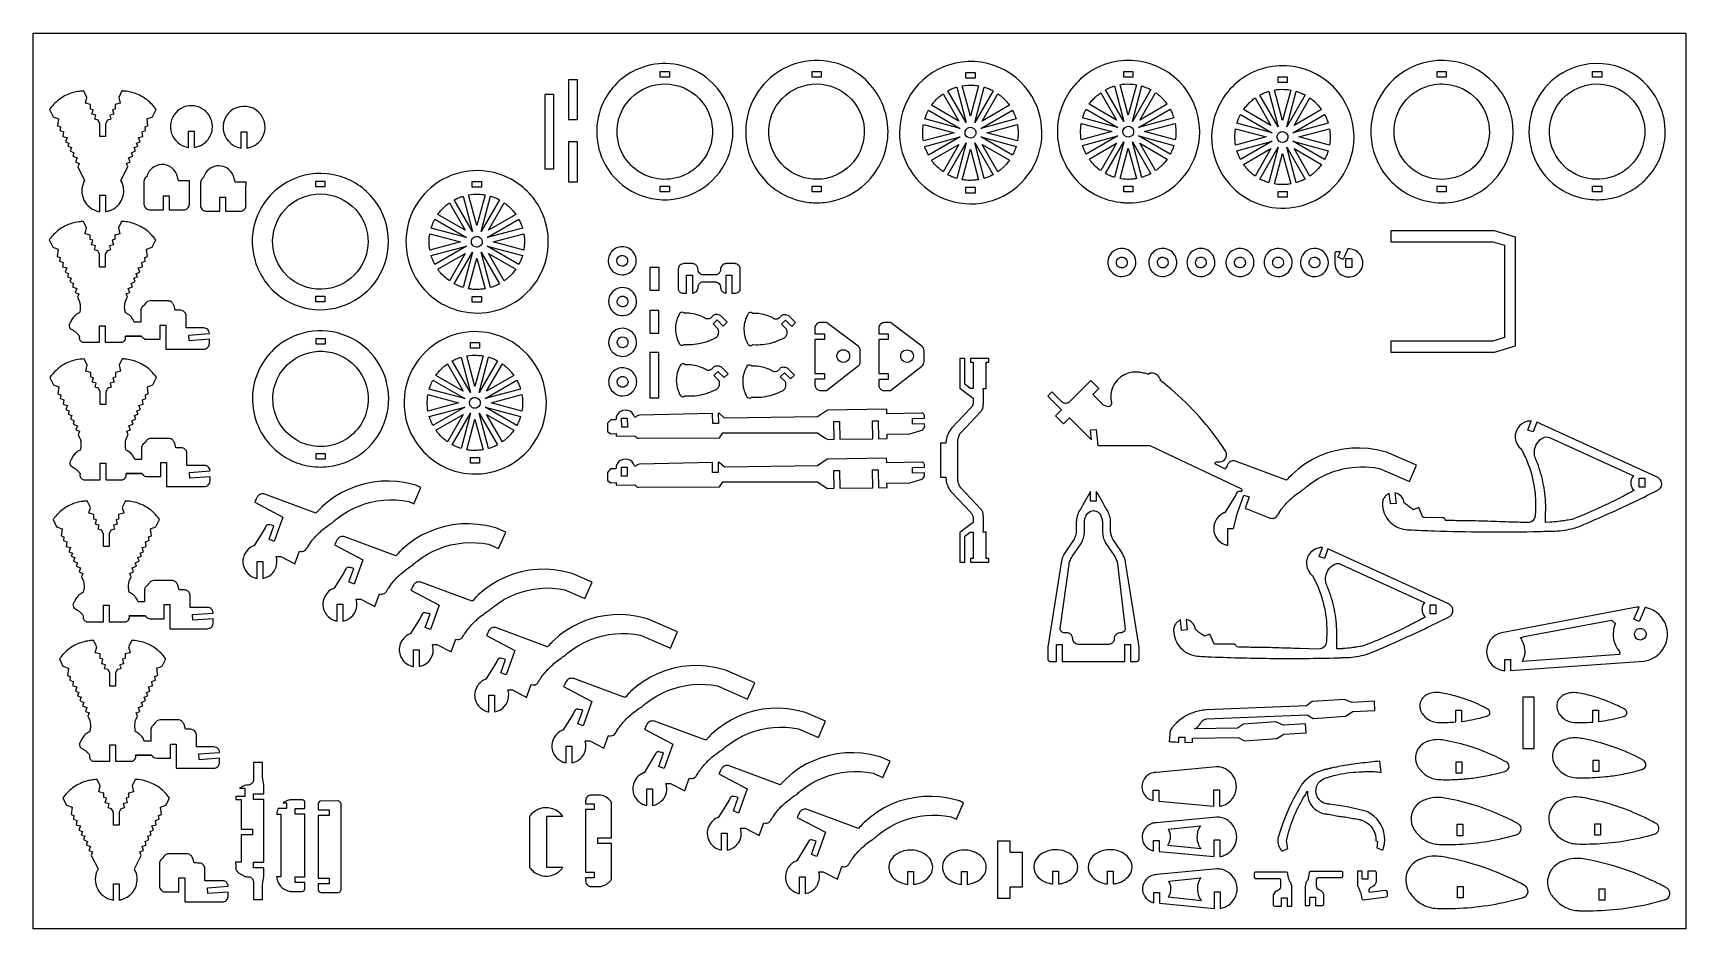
# Model space of a CAD drawing. Extents: x -1647 to 1833, y -1227 to 660.
import ezdxf

# ---------------------------------------------------------------- set-up
doc = ezdxf.new("R2010")
doc.units = 0
doc.header["$MEASUREMENT"] = 0
doc.layers.get('0').update_dxf_attribs({"linetype": 'CONTINUOUS'})
doc.layers.add('SECTIONCUTEDGES', color=18, linetype='CONTINUOUS')

msp = doc.modelspace()

# ---------------------------------------------------------------- linework, layer by layer
msp.add_lwpolyline([(1833, -1226.6), (-1647.3, -1226.6), (-1647.3, 659.9), (1833, 659.9)], close=True)
at = {"layer": 'SECTIONCUTEDGES'}
for points in [[(-437.3, 374, 0.331784), (-276.3, 314.9, 0.331988), (-173.7, 452.3, 0.233331), (-229.9, 566.1, 0.233148), (-354.5, 590.8, 0.174605), (-434.1, 535.4, 0.237892), (-453.4, 407.5, 0.032676), (-446.5, 390.3, 0.03255)], [(-105.2, 348.6, 0.070963), (-72.1, 322.7, 0.069817), (-32.5, 306.7, 0.034745), (-13.2, 303.3, 0.061427), (24.1, 303.9, 0.222532), (130.4, 373.3, 0.429696), (75.1, 583.8, 0.275209), (-78, 578.4, 0.274744), (-146.4, 441.1, 0.086691), (-133.9, 391.3, 0.086412)], [(205.5, 362.5, 0.325322), (373.1, 307.5, 0.325497), (477, 450.1, 0.371858), (349, 598.4, 0.371962), (183.6, 493.5, 0.115164), (179.2, 425.4, 0.115322)], [(660, 302.5, 0.112364), (724.4, 317.3, 0.210055), (802.8, 409, 0.414116), (702.6, 595.9, 0.414311), (515.8, 495.7, 0.221929), (534, 370.1, 0.222236), (641.9, 303.5, 0.015157), (650.6, 302.7, 0.014233)], [(1226.8, 334.5, 0.206957), (1341.8, 304.1, 0.283205), (1461.8, 405.6, 0.410681), (1367.9, 594.2, 0.410721), (1178.1, 502.5, 0.157062), (1175.4, 410.7, 0.156826)], [(1568.3, 331.7, 0.096009), (1618.3, 311.6, 0.068853), (1659.1, 309.5, 0.067711), (1695.1, 317.5, 0.064759), (1729.2, 335.5, 0.042288), (1747, 350.4, 0.076087), (1773, 385.7, 0.210202), (1781, 500.7, 0.404304), (1602, 588.9, 0.290152), (1503.7, 471.1, 0.289788)], [(886.2, 327.7, 0.254136), (1026, 297.1, 0.254134), (1127.7, 397.7, 0.414116), (1027.5, 584.6, 0.414311), (840.7, 484.5, 0.14489), (840.3, 399.4, 0.144775)], [(-1506.5, 284.1), (-1506.5, 318.4), (-1494.5, 318.4), (-1494.5, 284.1, 0.035031), (-1486.7, 285.9, 0.079578), (-1474.7, 292, 0.177317), (-1457.6, 317.1, 0.17737), (-1460.9, 347.3), (-1462.2, 349.7), (-1448.1, 378.2), (-1450.8, 385.6), (-1443, 388.6), (-1446.1, 397), (-1437.1, 400.4), (-1439.8, 407.5), (-1431.6, 411.6), (-1434.2, 418.7), (-1426.6, 421.6), (-1429.2, 428.4), (-1421.9, 431.1), (-1425.3, 440.2), (-1416.3, 442.4), (-1417.6, 451.9), (-1410.3, 454.6), (-1411.3, 462.3), (-1405.4, 464.5), (-1407.4, 479.4), (-1395.9, 483.7), (-1388.3, 499, 0.016698), (-1394.1, 506.4, 0.043492), (-1404.4, 516.8, 0.077496), (-1428.1, 531.2, 0.077508), (-1455, 537.7, 0.010997), (-1457.6, 537.9, -0.003666), (-1460.3, 538), (-1467, 524.5), (-1463.8, 512.1), (-1474.4, 509.4), (-1474.4, 499.8), (-1479.9, 498.4), (-1477.5, 489), (-1485.5, 487), (-1483.3, 478.3), (-1490.7, 476.5), (-1494.5, 468.9), (-1494.5, 441.9), (-1506.5, 441.9), (-1506.5, 468.9), (-1510.2, 476.5), (-1517.6, 478.3), (-1515.4, 487), (-1523.5, 489), (-1521.1, 498.4), (-1526.5, 499.8), (-1526.5, 509.4), (-1537.1, 512.1), (-1534, 524.5), (-1540.7, 538, 0.015709), (-1550, 537.2, 0.042831), (-1564, 534.4, 0.082017), (-1590.1, 521.7, 0.080336), (-1611.2, 501, 0.007539), (-1611.9, 500, -0.002513), (-1612.6, 499), (-1605, 483.7), (-1593.5, 479.4), (-1595.6, 464.5), (-1589.6, 462.3), (-1590.7, 454.6), (-1583.3, 451.9), (-1584.6, 442.4), (-1575.7, 440.2), (-1579, 431.1), (-1571.8, 428.4), (-1574.3, 421.6), (-1566.7, 418.7), (-1569.4, 411.6), (-1561.2, 407.5), (-1563.8, 400.4), (-1554.8, 397), (-1558, 388.6), (-1550.1, 385.6), (-1552.9, 378.2), (-1538.8, 349.7), (-1540.1, 347.3, 0.232949), (-1540.1, 308.3, 0.232949), (-1509.2, 284.5, 0.011595), (-1507.8, 284.3, -0.003865)], [(-399, 394.2, -0.080134), (-412.9, 422, -0.146264), (-413.7, 479.8, -0.425215), (-286.1, 547.9, -0.425051), (-222.8, 417.8, -0.087626), (-240.2, 387.9, -0.085811), (-267.2, 365.2, -0.071707), (-292.9, 354.8, -0.130273), (-344.6, 355.7, -0.084944), (-374.8, 370.1, -0.082952)], [(-83.5, 400.2, -0.428721), (-45.5, 540.6, -0.428259), (92.9, 495.8, -0.400307), (50.3, 364.1, -0.399853)], [(244.3, 507.8, -0.014778), (250.2, 515.3, -0.028539), (257.1, 522.7, -0.018438), (261.4, 526.5, -0.011345), (268.7, 532.2), (302, 474.5)], [(317.5, 471.6), (278.9, 538.5, -0.012176), (287.4, 542.5, -0.019565), (292.7, 544.7, -0.009363), (295.1, 545.5, 0.003121), (297.5, 546.2)], [(326.5, 484.7), (309.2, 549, -0.057699), (330.7, 550.3, -0.024823), (343.7, 549)], [(335.4, 471.6), (355.4, 546.3, 0.006199), (355.8, 546.2, -0.0186), (356.3, 546.1), (365.6, 542.7, -0.018388), (369.8, 540.7, 0.006129), (374, 538.6)], [(350.9, 474.5), (384.2, 532.2, 0.006303), (387.3, 529.9, -0.01891), (390.4, 527.6, -0.017187), (394.1, 524.3, -0.012321), (399, 519.5, -0.018926), (403, 515, -0.012469), (408.6, 507.8)], [(576.5, 510.1, -0.014778), (582.4, 517.6, -0.028539), (589.3, 524.9, -0.018438), (593.6, 528.7, -0.011345), (600.9, 534.4), (634.2, 476.8)], [(649.7, 473.9), (611.1, 540.7, -0.012176), (619.6, 544.7, -0.019565), (625, 546.9, -0.009363), (627.3, 547.7, 0.003121), (629.7, 548.5)], [(658.7, 486.9), (641.4, 551.2, -0.057699), (662.9, 552.6, -0.024823), (675.9, 551.2)], [(667.6, 473.9), (687.6, 548.5, 0.006199), (688, 548.4, -0.0186), (688.5, 548.3), (697.8, 544.9, -0.018388), (702, 542.9, 0.006129), (706.2, 540.8)], [(683.1, 476.8), (716.4, 534.4, 0.006303), (719.5, 532.2, -0.01891), (722.6, 529.8, -0.017187), (726.3, 526.6, -0.012321), (731.2, 521.8, -0.018926), (735.2, 517.3, -0.012469), (740.8, 510.1)], [(901.5, 498.8, -0.014778), (907.4, 506.3, -0.028539), (914.3, 513.7, -0.018438), (918.5, 517.5, -0.011345), (925.8, 523.2), (959.1, 465.5)], [(974.7, 462.6), (936, 529.5, -0.012176), (944.5, 533.5, -0.019565), (949.9, 535.6, -0.009363), (952.3, 536.4, 0.003121), (954.7, 537.2)], [(983.6, 475.7), (966.4, 540, -0.057699), (987.9, 541.3, -0.024823), (1000.8, 540)], [(992.5, 462.6), (1012.5, 537.3, 0.006199), (1013, 537.2, -0.0186), (1013.4, 537), (1022.7, 533.6, -0.018388), (1027, 531.6, 0.006129), (1031.2, 529.6)], [(1008.1, 465.5), (1041.3, 523.2, 0.006303), (1044.5, 520.9, -0.01891), (1047.5, 518.6, -0.017187), (1051.2, 515.3, -0.012321), (1056.1, 510.5, -0.018926), (1060.1, 506, -0.012469), (1065.7, 498.8)], [(1249.5, 379.6, -0.211285), (1218.5, 454.5, -0.111358), (1229.3, 498, -0.08886), (1250, 525.4, -0.085912), (1279.7, 544.8, -0.063127), (1303.1, 551.6, -0.114379), (1348.6, 548.2, -0.173245), (1402.5, 507.7, -0.172762), (1418.6, 442, -0.286521), (1353.6, 358.1, -0.286207)], [(1711.6, 376.4, -0.083314), (1682.6, 358.9, -0.158081), (1620.9, 355.1, -0.418063), (1549, 478.5, -0.417665), (1673.4, 548.9, -0.195857), (1733, 502.3, -0.195502), (1743.2, 427.2, -0.076037), (1731.2, 399.2, -0.077055)], [(-1319.8, 419.1), (-1319.8, 453.4), (-1307.8, 453.4), (-1307.8, 419.1, 0.047597), (-1298.3, 421.6, 0.100184), (-1283.7, 430.5, 0.160083), (-1270.4, 454.7, 0.160346), (-1274.1, 482, 0.250499), (-1307.7, 506.5, 0.250445), (-1346.8, 492.2, 0.27053), (-1355.6, 448.6, 0.270621), (-1321.9, 419.5, 0.009062), (-1320.9, 419.3, -0.003021)], [(-1209, 417.8), (-1209, 452.1), (-1197, 452.1), (-1197, 417.8, 0.047597), (-1187.5, 420.3, 0.100184), (-1172.9, 429.3, 0.760738), (-1212.2, 504.7, 0.761228), (-1217.3, 419.8, 0.024169), (-1213.8, 418.8, 0.017962)], [(230.3, 479, -0.012918), (233, 486.7, -0.018758), (235.2, 491.9, -0.010898), (236.6, 494.8, 0.003632), (238, 497.6), (304.9, 459)], [(348, 459), (414.9, 497.6, -0.026072), (418.7, 489.5, -0.02074), (422.6, 479)], [(562.5, 481.2, -0.012918), (565.2, 488.9, -0.018758), (567.4, 494.2, -0.010898), (568.8, 497, 0.003632), (570.2, 499.9), (637.1, 461.2)], [(680.2, 461.2), (747.1, 499.9, -0.026072), (750.9, 491.8, -0.02074), (754.8, 481.2)], [(887.5, 470, -0.012918), (890.1, 477.7, -0.018758), (892.3, 482.9, -0.010898), (893.7, 485.8, 0.003632), (895.1, 488.6), (962, 450)], [(1005.1, 450), (1072, 488.6, -0.026072), (1075.9, 480.5, -0.020703), (1079.7, 470)], [(227.5, 432.8, 0.006429), (227, 436.4, -0.01929), (226.5, 439.9), (225.9, 450.1), (226.5, 460.2, -0.018896), (226.9, 463.8, 0.006298), (227.5, 467.3), (291.9, 450.1)], [(330.8, 439.5, -0.761731), (317.3, 456.9, -0.761062), (337.8, 448.9, -0.135678), (335.6, 443.3, -0.135247)], [(361.1, 450.1), (425.4, 467.3, -0.005477), (426.3, 459.9, -0.027167), (426.9, 450.6, -0.022163), (426.6, 442.9, -0.016966), (425.4, 432.8)], [(559.8, 435.1, 0.006429), (559.2, 438.6, -0.01929), (558.7, 442.2), (558.1, 452.3), (558.7, 462.5, -0.018896), (559.2, 466, 0.006298), (559.7, 469.5), (624.1, 452.3)], [(663, 441.8, -0.781821), (649.9, 459.6, -0.781093), (669.8, 450, -0.122906), (667.5, 445, -0.122447)], [(693.3, 452.3), (757.6, 469.5, -0.035509), (759, 453.7, -0.037792), (758.2, 438.8, -0.007975), (757.9, 437, 0.002658), (757.6, 435.1)], [(884.7, 423.8, 0.006429), (884.1, 427.4, -0.01929), (883.6, 430.9), (883.1, 441.1), (883.6, 451.2, -0.018896), (884.1, 454.7, 0.006298), (884.7, 458.3), (949, 441.1)], [(987.9, 430.5, -0.385134), (973.5, 435.7, -0.384041), (977.2, 450.5, -0.445044), (993.6, 446.4, -0.443903)], [(1018.2, 441.1), (1082.5, 458.3, -0.035509), (1083.9, 442.5, -0.037792), (1083.1, 427.6, -0.007975), (1082.8, 425.7, 0.002658), (1082.5, 423.8)], [(238, 402.5, -0.020623), (232.3, 415.3, -0.019978), (230.5, 420.2, -0.019766), (230.4, 420.7, 0.006588), (230.2, 421.1), (304.9, 441.1)], [(244.3, 392.3), (302, 425.6), (268.7, 368, -0.019294), (260.4, 374.6, -0.045903), (248.2, 387.1, -0.008546), (246.4, 389.5, -0.007227)], [(278.9, 361.6), (317.5, 428.5), (297.5, 353.9, -0.012234), (290, 356.5, -0.017991), (285.1, 358.6, -0.010478), (282, 360.1, 0.003492)], [(355.4, 353.9), (335.4, 428.5), (374, 361.6, 0.006248), (369.8, 359.5, -0.018746), (365.6, 357.5), (356.3, 354.1, -0.018599), (355.8, 354, 0.006199)], [(348, 441.1), (422.6, 421.2, -0.023422), (419.2, 411.9, -0.022486), (414.9, 402.5)], [(384.2, 367.9), (350.9, 425.6), (408.6, 392.3, -0.014529), (402.1, 384, -0.022653), (397.5, 379), (390.4, 372.6, -0.018394), (387.3, 370.2, 0.006131)], [(570.2, 404.8, -0.020623), (564.5, 417.5, -0.019978), (562.7, 422.5, -0.019766), (562.6, 422.9, 0.006588), (562.4, 423.4), (637.1, 443.4)], [(576.5, 394.5), (634.2, 427.8), (600.9, 370.2, -0.024397), (590.7, 378.5, -0.042082), (580.4, 389.4, -0.010889), (578.5, 391.9, 0.00363)], [(611.1, 363.9), (649.7, 430.8), (629.8, 356.2, -0.012234), (622.3, 358.8, -0.017991), (617.3, 360.8, -0.010478), (614.2, 362.3, 0.003492)], [(641.4, 353.4), (658.7, 417.7), (675.9, 353.4, -0.013089), (667.1, 352.3, -0.036535), (653.7, 352, -0.015577), (648.2, 352.5, -0.012352)], [(687.6, 356.1), (667.6, 430.8), (706.2, 363.8, 0.006248), (702, 361.7, -0.018746), (697.8, 359.7), (688.5, 356.3, -0.018599), (688, 356.2, 0.006199)], [(680.2, 443.4), (754.8, 423.4, -0.023422), (751.4, 414, -0.022807), (747.1, 404.8)], [(716.4, 370.2), (683.1, 427.8), (740.8, 394.6, -0.014529), (734.3, 386.2, -0.022653), (729.7, 381.2), (722.6, 374.8, -0.018394), (719.5, 372.4, 0.006131)], [(895.2, 393.5, -0.020623), (889.4, 406.3, -0.019978), (887.6, 411.2, -0.019766), (887.5, 411.7, 0.006588), (887.4, 412.1), (962, 432.1)], [(936, 352.6), (974.7, 419.5), (954.7, 344.9, -0.012234), (947.2, 347.5, -0.017991), (942.2, 349.6, -0.010478), (939.1, 351.1, 0.003492)], [(1012.5, 344.8), (992.5, 419.5), (1031.2, 352.6, 0.006248), (1027, 350.5, -0.018746), (1022.7, 348.5), (1013.4, 345.1, -0.018599), (1013, 345, 0.006199)], [(1005.1, 432.1), (1079.7, 412.1, -0.023422), (1076.4, 402.8, -0.022807), (1072, 393.5)], [(-1373, 287.7), (-1373, 317.3), (-1361, 317.3), (-1361, 287.7, -0.001261), (-1336.3, 287.7, 0.007568), (-1330.2, 287.7, 0.17911), (-1322.1, 291, 0.186027), (-1318.3, 298.5, 0.012625), (-1318.3, 298.9, 0.006307), (-1318.2, 299.7, 0.00914), (-1318.2, 309.5, -0.008036), (-1318, 348.6), (-1341.3, 348.6, 0.003437), (-1344, 359.1, 0.080686), (-1348.1, 368.3, 0.363611), (-1388.4, 380.5, 0.187458), (-1405.7, 363.5, 0.018465), (-1406.4, 361.9, 0.013194), (-1407.2, 359.6, 0.057236), (-1407.3, 358.9, -0.140672), (-1407.5, 358.3, -0.134911), (-1408.1, 357.8, 0.061956), (-1409.2, 357.1, 0.116179), (-1412.5, 353.2, 0.105792), (-1413.8, 347.7), (-1413.8, 299.7, 0.17911), (-1410.6, 291.6, 0.186027), (-1403.1, 287.8, 0.012625), (-1402.7, 287.8, 0.006307), (-1401.9, 287.7, 0.008514), (-1391.8, 287.6, -0.002207)], [(309.2, 351.2), (326.5, 415.5), (343.7, 351.2, -0.013089), (334.9, 350.1, -0.036535), (321.5, 349.8, -0.015577), (316, 350.2, -0.012352)], [(925.8, 358.9, -0.024397), (915.6, 367.2, -0.042082), (905.3, 378.1, -0.010889), (903.4, 380.7, 0.00363), (901.5, 383.3), (959.1, 416.6)], [(966.4, 342.1), (983.6, 406.5), (1000.8, 342.2, -0.013089), (992, 341.1, -0.036535), (978.6, 340.8, -0.015577), (973.2, 341.2, -0.012352)], [(1041.4, 358.9), (1008.1, 416.6), (1065.7, 383.3, -0.014529), (1059.2, 375, -0.022653), (1054.6, 370), (1047.5, 363.5, -0.018394), (1044.5, 361.2, 0.006131)], [(-1253.8, 284.9), (-1253.8, 314.4), (-1241.8, 314.4), (-1241.8, 284.9, -0.001261), (-1217.2, 284.8, 0.007568), (-1211, 284.9, 0.17911), (-1202.9, 288.1, 0.186027), (-1199.1, 295.6, 0.012625), (-1199.1, 296, 0.006307), (-1199, 296.8, 0.00914), (-1199, 306.6, -0.008036), (-1198.8, 345.8), (-1222.1, 345.8, 0.002778), (-1224.8, 356.3, 0.080686), (-1228.9, 365.5, 0.286261), (-1260.5, 380.1, 0.286452), (-1287.5, 358.1, 0.036637), (-1288.1, 355.9, -0.114416), (-1288.3, 355.4, -0.116624), (-1288.9, 354.9, 0.081245), (-1291.2, 353.2, 0.097719), (-1293.6, 349.6, 0.089338), (-1294.7, 344.9), (-1294.7, 296.8, 0.17911), (-1291.4, 288.7, 0.186027), (-1283.9, 284.9, 0.012625), (-1283.5, 284.9, 0.006307), (-1282.7, 284.9, 0.008514), (-1272.6, 284.8, -0.002207)], [(-1176.4, 169.6, 0.083187), (-1151.5, 127.8, 0.15872), (-1076.4, 81.5, 0.155063), (-989.6, 87.5, 0.155089), (-922.2, 142.6, 0.166511), (-899.4, 232.5, 0.16632), (-936.6, 317.7, 0.164857), (-1017.4, 362.1, 0.165101), (-1108.4, 348.2, 0.174897), (-1174.6, 276.6, 0.174968), (-1179.7, 179.3, 0.009023), (-1178.1, 174.1, 0.010489)], [(-790.5, 92.4, 0.063566), (-755, 76.7, 0.120276), (-683.9, 73.1, 0.147825), (-607.3, 113.3, 0.278823), (-568.8, 263.7, 0.15407), (-619.7, 338.2, 0.113627), (-680.4, 366.8, 0.268788), (-823.6, 320.7, 0.26905), (-854.7, 173.6, 0.085445), (-831.2, 129.1, 0.083649), (-793.5, 94.3, 0.004404), (-792, 93.4, 0.004421)], [(-1125.7, 164.7, -0.439479), (-1091.4, 308.5, -0.439058), (-950.9, 262.1, -0.174074), (-945.5, 194.6, -0.173675), (-984.3, 139, -0.202252), (-1060.3, 122, -0.201817)], [(-721.9, 241.9), (-760.5, 308.7, -0.012176), (-752.1, 312.7, -0.019565), (-746.7, 314.9, -0.009363), (-744.3, 315.7, 0.003121), (-741.9, 316.5)], [(-713, 254.9), (-730.2, 319.2, -0.057699), (-708.7, 320.6, -0.024823), (-695.7, 319.2)], [(-704, 241.9), (-684, 316.5, 0.006199), (-683.6, 316.4, -0.0186), (-683.1, 316.3), (-673.8, 312.9, -0.018388), (-669.6, 310.9, 0.006129), (-665.4, 308.8)], [(-795.1, 278.1, -0.014778), (-789.2, 285.6, -0.028539), (-782.3, 292.9, -0.018438), (-778, 296.7, -0.011345), (-770.7, 302.4), (-737.4, 244.8)], [(-688.5, 244.8), (-655.2, 302.4, 0.006303), (-652.1, 300.2, -0.01891), (-649, 297.8, -0.017187), (-645.3, 294.6, -0.012321), (-640.5, 289.8, -0.018926), (-636.5, 285.3, -0.012469), (-630.8, 278.1)], [(-1452.8, 21.6), (-1419.1, 21.6, -0.159762), (-1418.8, 21.3, 0.066488), (-1417.8, 19.7, 0.224273), (-1408.5, 15.3, -0.000395), (-1379.6, 15.4), (-1379.6, 44.9), (-1367.6, 44.9), (-1367.6, -5.7), (-1288.1, -5.7, 0.17911), (-1280, -2.5, 0.186027), (-1276.2, 5.1, 0.031019), (-1276, 8.6, -0.005772), (-1276.1, 15.1), (-1318.7, 12), (-1319.6, 24.1), (-1276.1, 27.3, 0.052573), (-1276.7, 30.7, 0.128734), (-1279.5, 35.6, 0.098804), (-1283.2, 38, 0.090544), (-1287.8, 39), (-1324.9, 39, -0.002036), (-1324.8, 55.3, 0.007854), (-1324.9, 64.1, 0.165437), (-1327.7, 71.8, 0.175912), (-1334.3, 75.8, 0.045646), (-1338.5, 76.2, 0.003185), (-1348, 76.3), (-1350.4, 85.9, 0.035592), (-1350.7, 86.7, 0.008238), (-1352.7, 89.9, 0.105793), (-1356.6, 93.9, 0.114267), (-1361.4, 95.7, 0.016414), (-1361.9, 95.7, 0.008238), (-1363, 95.8), (-1400.9, 95.8, 0.110419), (-1406.3, 94.4, 0.110418), (-1410.6, 90.9, 0.022316), (-1413.4, 86.9, -0.059806), (-1414.2, 85.9, -0.058444), (-1415, 85.3, 0.099091), (-1418.1, 82.6, 0.081372), (-1419.8, 79.4, 0.073068), (-1420.5, 75.4, 0.009886), (-1420.6, 70.5, -0.001648), (-1420.5, 51.1), (-1434.1, 51.1, 0.019577), (-1436.4, 55.9, 0.043762), (-1439.2, 60.3, 0.056859), (-1444.4, 65.8, 0.05369), (-1451.2, 70.2, 0.039391), (-1452.5, 70.8, -0.141623), (-1452.8, 71), (-1453.5, 74.1, -0.054644), (-1454.5, 83.7, -0.056928), (-1453.3, 92.9, -0.006856), (-1452.7, 95.3, -0.024199), (-1452.5, 96), (-1448.8, 103.5), (-1451.5, 110.9), (-1443.7, 113.8), (-1446.8, 122.3), (-1437.8, 125.6), (-1440.5, 132.7), (-1432.3, 136.8), (-1435, 143.9), (-1427.4, 146.8), (-1429.9, 153.6), (-1422.6, 156.4), (-1426, 165.4), (-1417, 167.7), (-1418.3, 177.1), (-1411, 179.8), (-1412.1, 187.5), (-1406.1, 189.7), (-1408.2, 204.6), (-1396.6, 208.9), (-1389, 224.2, 0.016698), (-1394.8, 231.6, 0.043491), (-1405.1, 242, 0.077496), (-1428.8, 256.4, 0.077508), (-1455.7, 263, 0.010997), (-1458.4, 263.1, -0.003666), (-1461, 263.2), (-1467.7, 249.7), (-1464.5, 237.3), (-1475.2, 234.6), (-1475.2, 225), (-1480.6, 223.7), (-1478.2, 214.3), (-1486.3, 212.2), (-1484.1, 203.6), (-1491.5, 201.7), (-1495.2, 194.1), (-1495.2, 167.1), (-1507.2, 167.1), (-1507.2, 194.1), (-1510.9, 201.7), (-1518.3, 203.6), (-1516.1, 212.2), (-1524.2, 214.3), (-1521.8, 223.7), (-1527.2, 225), (-1527.2, 234.6), (-1537.9, 237.3), (-1534.7, 249.7), (-1541.4, 263.2, 0.015709), (-1550.7, 262.5, 0.042831), (-1564.7, 259.6, 0.078645), (-1590.1, 247.5, 0.078653), (-1610.5, 228.1, 0.010048), (-1612, 226.2, -0.003349), (-1613.4, 224.2), (-1605.8, 208.9), (-1594.2, 204.6), (-1596.3, 189.7), (-1590.3, 187.5), (-1591.4, 179.8), (-1584.1, 177.1), (-1585.4, 167.7), (-1576.4, 165.4), (-1579.8, 156.4), (-1572.5, 153.6), (-1575, 146.8), (-1567.4, 143.9), (-1570.1, 136.8), (-1561.9, 132.7), (-1564.6, 125.6), (-1555.5, 122.3), (-1558.7, 113.8), (-1550.8, 110.9), (-1553.6, 103.5), (-1549.9, 96, -0.036497), (-1549.2, 93.6, -0.035573), (-1548.1, 86.7, -0.036385), (-1548, 80.3, -0.0364), (-1548.9, 74.1), (-1549.6, 71), (-1552.8, 69.4, 0.075892), (-1561, 62.9, 0.075892), (-1566.9, 54.3, 0.038064), (-1567.7, 52.2, -0.074201), (-1568.2, 51.1, -0.053422), (-1568.8, 50.4, 0.096755), (-1570.6, 47.9, 0.145353), (-1571.3, 42.5, 0.145421), (-1569, 37.7, 0.10301), (-1567.3, 36.5, -0.049055), (-1560.3, 32.5, -0.034046), (-1555.6, 28.6, -0.034058), (-1551.5, 24.1), (-1549.6, 21.6, -0.13896), (-1549.7, 21.2, 0.06537), (-1550, 19.6, 0.165435), (-1548.5, 13.3, 0.165462), (-1543.4, 9.2, 0.012695), (-1542.7, 9, 0.03751), (-1542.4, 8.9), (-1507.2, 8.9), (-1507.2, 43.6), (-1495.2, 43.6), (-1495.2, 8.9), (-1460, 8.9, 0.089286), (-1457.8, 9.6, 0.087241), (-1454.8, 12.1, 0.127053), (-1452.7, 16.3, 0.114164), (-1452.8, 21.6), (-1419.1, 21.6)], [(-809.1, 249.2, -0.012918), (-806.4, 256.9, -0.018758), (-804.2, 262.1, -0.010898), (-802.8, 265, 0.003632), (-801.4, 267.8), (-734.5, 229.2)], [(-691.4, 229.2), (-624.5, 267.8, -0.026072), (-620.7, 259.8, -0.02074), (-616.8, 249.2)], [(-811.9, 203.1, 0.006429), (-812.5, 206.6, -0.01929), (-813, 210.2), (-813.5, 220.3), (-813, 230.4, -0.018896), (-812.5, 234, 0.006298), (-811.9, 237.5), (-747.6, 220.3)], [(-801.4, 172.8, -0.020623), (-807.2, 185.5, -0.019978), (-808.9, 190.5, -0.019766), (-809.1, 190.9, 0.006588), (-809.2, 191.4), (-734.5, 211.4)], [(-708.6, 209.8, -0.520017), (-724.4, 219.8, -0.519794), (-709.6, 231.2, -0.315968), (-701.5, 220.8, -0.315775)], [(-691.4, 211.4), (-616.8, 191.4, -0.023422), (-620.2, 182, -0.022807), (-624.5, 172.8)], [(-678.4, 220.3), (-614.1, 237.5, -0.005477), (-613.1, 230.1, -0.027167), (-612.6, 220.9, -0.022163), (-612.9, 213.1, -0.016966), (-614, 203.1)], [(-427.7, 159.5, 0.155406), (-411.9, 151.3, 0.152514), (-394, 153.7, 0.115137), (-383.8, 161.8, 0.20973), (-377.6, 184.9, 0.510659), (-420.1, 206.7, 0.510196)], [(-795.1, 162.5), (-737.4, 195.8), (-770.7, 138.2, -0.024397), (-780.9, 146.5, -0.042082), (-791.2, 157.4, -0.010889), (-793.2, 159.9, 0.00363)], [(-760.5, 131.9), (-721.9, 198.8), (-741.9, 124.2, -0.012234), (-749.4, 126.8, -0.017991), (-754.3, 128.8, -0.010478), (-757.4, 130.3, 0.003492)], [(-730.2, 121.4), (-713, 185.7), (-695.7, 121.4, -0.013089), (-704.5, 120.3, -0.036535), (-718, 120, -0.015577), (-723.4, 120.4, -0.012352)], [(-684, 124.1), (-704, 198.8), (-665.4, 131.8, 0.006248), (-669.6, 129.7, -0.018746), (-673.8, 127.7), (-683.1, 124.3, -0.018599), (-683.6, 124.2, 0.006199)], [(-655.2, 138.2), (-688.5, 195.8), (-630.8, 162.5, -0.014529), (-637.3, 154.2, -0.022653), (-641.9, 149.2), (-649, 142.8, -0.018394), (-652.1, 140.4, 0.006131)], [(-416.5, 174.5, -0.493086), (-409.8, 191.2, -0.496276), (-395.4, 180.4, -0.270598), (-401.2, 170.5, -0.267947), (-412.7, 170.6, -0.063066), (-414.8, 172.3, -0.063066)], [(-271.4, 112.5), (-271.4, 149.9), (-259.1, 149.9), (-259.1, 112.5, 0.052408), (-255.6, 113.1, 0.128325), (-250.7, 116, 0.197605), (-247.2, 124.2, -0.097222), (-246.3, 129, -0.148336), (-242, 134.2, -0.139985), (-235.2, 136.4), (-211.6, 136.4, -0.145828), (-204.7, 134, -0.209993), (-199.8, 126, -0.026239), (-199.6, 123.8, 0.09194), (-198.8, 119.8, 0.131652), (-195, 114.9, 0.131653), (-189.3, 112.6, 0.024549), (-188.5, 112.5, -0.008181), (-187.7, 112.5), (-187.7, 149.9), (-175.7, 149.9), (-175.7, 112.5, -0.00462), (-168.2, 112.4, 0.14671), (-162.4, 114.1, 0.128813), (-159.4, 117.3, 0.116385), (-158.1, 122), (-158.1, 162.4, 0.17911), (-161.4, 170.5, 0.186027), (-168.9, 174.3, 0.012625), (-169.3, 174.4, 0.006307), (-170.1, 174.4), (-187.7, 174.4, 0.145828), (-194.7, 172.1, 0.209993), (-199.6, 164, 0.026239), (-199.8, 161.8, -0.09194), (-200.6, 157.9, -0.148336), (-204.9, 152.7, -0.139985), (-211.6, 150.5), (-235.2, 150.5, -0.145828), (-242.2, 152.8, -0.209993), (-247.1, 160.9, -0.026239), (-247.3, 163.1, 0.09194), (-248.1, 167, 0.148336), (-252.4, 172.2, 0.139985), (-259.1, 174.4), (-277.1, 174.4, 0.17911), (-285.2, 171.2, 0.186027), (-289, 163.7, 0.012625), (-289, 163.3, 0.006307), (-289, 162.4), (-289, 122, 0.17911), (-286.5, 115.6, 0.185411), (-280.4, 112.5, 0.029365), (-278.6, 112.4, -0.004893)], [(626.4, 154, 0.865068), (669.7, 193.3, 0.86425), (617, 168, 0.072818), (620.7, 160.4, 0.072347)], [(641.8, 166, -0.127868), (636.7, 169.4, -0.137935), (634.1, 174.5, -0.320239), (639.7, 186.7, -0.324958), (652.9, 185.2, -0.217691), (656.6, 176.5, -0.220677), (652.4, 168, -0.140127), (646.4, 165.5, -0.112138)], [(713.7, 153.1, 0.318391), (747.8, 152.3, 0.317954), (759.9, 184.2, 0.517503), (714.9, 201.4, 0.517001)], [(728.5, 165.8, -0.15519), (722.4, 170, -0.312546), (721.6, 182.7, -0.392669), (736.4, 186.9, -0.389755), (741.8, 172.4, -0.204093), (735.8, 166.4, -0.136251), (729, 165.7, -0.015884), (728.7, 165.7, -0.015468)], [(792.9, 154, 0.74091), (840, 185.3, 0.740811), (783.5, 185.6, 0.14889), (783.4, 168.4, 0.148825)], [(804.5, 168, -0.389326), (802.5, 183.4, -0.393682), (817.6, 186.5, -0.425563), (821.1, 170.6, -0.30245), (809.4, 165.7, -0.064927), (806.8, 166.5, -0.063676)], [(875.2, 154, 0.331799), (910.4, 152.3, 0.331521), (922.2, 185.6, 0.502041), (877.5, 201.3, 0.501728)], [(883.3, 172.9, -0.275396), (885.3, 184.1, -0.267762), (896.3, 187.9, -0.183622), (902.8, 183.9, -0.175376), (905.3, 176.2, -0.249087), (900.1, 167.2, -0.472136)], [(957.8, 152.3, 0.63423), (1003.7, 179.6, 0.633992), (953.4, 197.7, 0.223996), (944.9, 174, 0.223818)], [(970.4, 166.1, -0.160814), (964.9, 170.5, -0.156528), (963, 177.4, -0.261047), (968.6, 186.6, -0.251161), (979.7, 186.8, -0.13635), (983.9, 183, -0.240204), (984.8, 172.4, -0.195756), (978.9, 166.4, -0.192418)], [(1033.2, 153.1, 0.166963), (1050.7, 147.3, 0.218695), (1073.6, 158, 0.177291), (1080.4, 176.5, 0.171132), (1073.6, 195.6, 0.189397), (1055.4, 206, 0.183559), (1034.3, 201.3, 0.164151), (1023.1, 186.9, 0.158029), (1022.7, 168, 0.081931), (1026.5, 160.1, 0.075339)], [(1047, 166.1, -0.355945), (1039.6, 178.5, -0.188687), (1043.6, 185.6, -0.315158), (1056.7, 186.5, -0.316961), (1062, 174.5, -0.219082), (1056.4, 166.9, -0.217765)], [(1121.2, 205.3), (1111.3, 182.9), (1100.3, 187.7), (1105.5, 199.5), (1096.8, 199.5, 0.146455), (1095.2, 198.7, 0.196282), (1093.6, 195.1), (1093.7, 174.3, 0.597776), (1140.7, 152.1, 0.597766), (1133.3, 203.6, 0.052723), (1127.8, 205, 0.044487)], [(-425.9, 72.7, 0.32468), (-391.4, 68.9, 0.324261), (-377.1, 100.5, 0.315456), (-401.7, 123.7, 0.314906), (-432, 108.6, 0.16802), (-435.1, 89.6, 0.16772)], [(-414.8, 87.3, -0.342692), (-415.4, 100.9, -0.167354), (-408.9, 105.5, -0.066194), (-406.6, 105.9, -0.053141), (-403.7, 105.6, -0.194534), (-396.8, 101.2, -0.255691), (-395.6, 90.1, -0.265791), (-404.2, 83.3, -0.258961)], [(-215.6, 47.4), (-207.1, 55.9), (-194, 42.7), (-185.8, 50.8), (-199.4, 64.5, 0.061834), (-201.4, 65.7, 0.071753), (-206.9, 67.3, 0.070796), (-211, 67.2, 0.180454), (-216.8, 64, 0.028701), (-218.2, 62.2, -0.064537), (-219.7, 60.5, -0.217452), (-228.6, 57.9, -0.017845), (-229.7, 58, -0.040508), (-230.2, 58.2, -0.048621), (-231.4, 58.8, 0.025713), (-236.1, 61.5, 0.05669), (-253.3, 67.8, 0.056735), (-271.4, 70), (-276, 69.9, -0.12534), (-276.5, 70.2, 0.109514), (-278.2, 71.5, 0.209609), (-283.4, 71.6, 0.125437), (-285.6, 69.9, 0.040174), (-286, 69.3, 0.008606), (-287.7, 66.1, 0.123368), (-294.6, 36.3, 0.12115), (-286.7, 6.3, 0.018916), (-285.8, 4.9, 0.113433), (-284.5, 3.6, 0.1368), (-280.8, 2.6, 0.136799), (-277.1, 3.6, 0.077822), (-276.6, 4, -0.14103), (-276, 4.4), (-269.6, 4.1, 0.039745), (-250.1, 5.2, 0.041404), (-231.9, 9.3, 0.004978), (-227.8, 10.6, 0.009757), (-225.8, 11.3), (-214.3, 16.2, 0.025645), (-209.9, 18.5, 0.123538), (-205.5, 23, 0.094777), (-203.7, 27.7, 0.094759), (-203.9, 32.8, 0.002266), (-204.6, 35.9, 0.072469), (-204.9, 36.6)], [(-71.4, 46.9), (-62.9, 55.4), (-49.8, 42.2), (-41.7, 50.3), (-55.3, 64, 0.061834), (-57.3, 65.2, 0.071753), (-62.7, 66.8, 0.070796), (-66.9, 66.7, 0.180454), (-72.7, 63.5, 0.028701), (-74.1, 61.7, -0.064537), (-75.6, 60, -0.217452), (-84.5, 57.4, -0.101565), (-87.3, 58.4, 0.041153), (-98.2, 63.8, 0.046108), (-112.5, 68, 0.046145), (-127.2, 69.5), (-131.9, 69.4, -0.125395), (-132.4, 69.8, 0.143049), (-134.6, 71.2, 0.126432), (-138, 71.4, 0.126548), (-140.9, 69.9, 0.084828), (-141.9, 68.7, 0.021693), (-144.5, 63.6, 0.112451), (-150.4, 35.3, 0.11463), (-143.5, 7.7, 0.017441), (-141.8, 4.5, 0.121465), (-140.3, 3.1, 0.1368), (-136.6, 2.1, 0.136799), (-133, 3.1, 0.077822), (-132.4, 3.5, -0.14103), (-131.9, 3.9), (-125.5, 3.6, 0.039745), (-106.4, 4.7, 0.039745), (-87.7, 8.8, 0.006634), (-84.1, 10, 0.009757), (-81.6, 10.8), (-70.2, 15.7, 0.025645), (-65.7, 18, 0.123538), (-61.3, 22.5, 0.094777), (-59.6, 27.1, 0.090384), (-59.7, 32.3, 0.012931), (-60.5, 35.5, 0.06611), (-60.7, 36.1)], [(-426.9, -12.2, 0.908245), (-381.5, 25.2, 0.907727), (-433.2, -2.8, 0.048368), (-430.5, -7.8, 0.048083)], [(-1, 26.7), (19.1, 26.7), (19.1, 14.7), (-1, 14.7), (-1, -57), (19.1, -57), (19.1, -69), (-1, -69, 0.001297), (-1, -81.2, 0.098998), (0, -85.6, 0.147443), (4.3, -90.8, 0.140954), (11, -92.9), (23.5, -92.9), (90, -41, 0.106822), (93.3, -36.8, 0.106822), (94.6, -31.6), (94.6, -8.8, 0.109057), (93.3, -3.5, 0.109056), (89.8, 0.8), (23.5, 50.5), (11, 50.5, 0.17911), (2.9, 47.3, 0.186027), (-0.9, 39.8, 0.027942), (-1, 37.2, -0.002697)], [(133.3, 26.5), (153.4, 26.5), (153.4, 14.5), (133.3, 14.5), (133.3, -57.3), (153.4, -57.3), (153.4, -69.3), (133.3, -69.3, 0.001297), (133.4, -81.4, 0.098998), (134.3, -85.8, 0.147443), (138.6, -91, 0.140954), (145.3, -93.1), (157.8, -93.1), (224.4, -41.3, 0.106822), (227.7, -37, 0.106822), (229, -31.8), (229, -9, 0.109057), (227.6, -3.7, 0.109056), (224.2, 0.6), (157.8, 50.3), (145.3, 50.3, 0.17911), (137.2, 47.1, 0.186027), (133.4, 39.6, 0.027942), (133.3, 37, -0.002697)], [(-1158.4, -194.3, 0.073328), (-1129.3, -224.2, 0.072163), (-1092.4, -244.8, 0.043335), (-1069.8, -251.2, 0.077023), (-1025.3, -252.9, 0.300807), (-904.4, -151.1, 0.30038), (-950.7, 0.2, 0.14707), (-1026.8, 32.2, 0.147132), (-1107.9, 16.9, 0.217851), (-1181.5, -77.2, 0.218138)], [(-824.5, -222.4, 0.086412), (-783, -253, 0.086691), (-733.8, -267.6, 0.274319), (-594, -205.2, 0.379188), (-615.7, -7.6, 0.257222), (-756.4, 25.8, 0.257249), (-859.8, -75.3, 0.132982), (-862.1, -153.7, 0.132968)], [(-417.3, 8.1, -0.32992), (-409.8, 19.3, -0.330155), (-396.9, 15.4, -0.311912), (-396.4, 2.7, -0.306946), (-408.3, -2.5, -0.144672), (-413.8, 0.4, -0.191691)], [(-1451.3, -267.8), (-1417.7, -267.8, -0.159762), (-1417.3, -268.2, 0.066488), (-1416.4, -269.7, 0.224273), (-1407.1, -274.1, -0.000395), (-1378.2, -274.1), (-1378.2, -244.5), (-1366.2, -244.5), (-1366.2, -295.1), (-1286.6, -295.1, 0.17911), (-1278.6, -291.9, 0.186027), (-1274.8, -284.4, 0.031019), (-1274.6, -280.9, -0.005772), (-1274.7, -274.3), (-1317.3, -277.4), (-1318.2, -265.4), (-1274.7, -262.2, 0.052573), (-1275.3, -258.7, 0.128734), (-1278.1, -253.9, 0.098804), (-1281.7, -251.4, 0.090544), (-1286.4, -250.4), (-1323.5, -250.4, -0.002036), (-1323.4, -234.1, 0.007854), (-1323.5, -225.4, 0.165437), (-1326.3, -217.7, 0.175912), (-1332.9, -213.7, 0.045646), (-1337.1, -213.2, 0.003185), (-1346.5, -213.2), (-1348.9, -203.6, 0.035592), (-1349.3, -202.8, 0.008238), (-1351.3, -199.6, 0.105793), (-1355.2, -195.6, 0.114267), (-1360, -193.8, 0.016414), (-1360.5, -193.7, 0.008238), (-1361.6, -193.7), (-1399.5, -193.7, 0.110419), (-1404.9, -195, 0.110418), (-1409.1, -198.6, 0.022316), (-1412, -202.6, -0.059806), (-1412.8, -203.6, -0.058444), (-1413.6, -204.2, 0.099091), (-1416.7, -206.9, 0.081372), (-1418.4, -210.1, 0.073068), (-1419.1, -214.1, 0.009886), (-1419.2, -219, -0.001648), (-1419.1, -238.4), (-1432.7, -238.4, 0.068897), (-1438, -229, 0.102144), (-1448.2, -220.1), (-1451.3, -218.5), (-1452.1, -215.4, -0.059229), (-1453, -205.4, -0.056927), (-1451.5, -195, -0.006856), (-1451.2, -193.8, -0.021913), (-1451.1, -193.5), (-1447.4, -186), (-1450.1, -178.6), (-1442.3, -175.7), (-1445.4, -167.2), (-1436.4, -163.8), (-1439.1, -156.7), (-1430.9, -152.7), (-1433.5, -145.5), (-1425.9, -142.7), (-1428.5, -135.8), (-1421.2, -133.1), (-1424.6, -124.1), (-1415.6, -121.8), (-1416.9, -112.3), (-1409.6, -109.6), (-1410.6, -101.9), (-1404.7, -99.7), (-1406.7, -84.9), (-1395.2, -80.6), (-1387.6, -65.2, 0.016698), (-1393.4, -57.8, 0.043491), (-1403.7, -47.4, 0.077496), (-1427.4, -33, 0.077508), (-1454.3, -26.5, 0.010997), (-1456.9, -26.3, -0.003666), (-1459.6, -26.2), (-1466.3, -39.7), (-1463.1, -52.1), (-1473.7, -54.8), (-1473.7, -64.4), (-1479.2, -65.8), (-1476.8, -75.2), (-1484.8, -77.2), (-1482.6, -85.9), (-1490, -87.8), (-1493.8, -95.3), (-1493.8, -122.3), (-1505.8, -122.3), (-1505.8, -95.3), (-1509.5, -87.8), (-1516.9, -85.9), (-1514.7, -77.2), (-1522.8, -75.2), (-1520.4, -65.8), (-1525.8, -64.4), (-1525.8, -54.8), (-1536.4, -52.1), (-1533.3, -39.7), (-1540, -26.2, 0.041478), (-1556.6, -28.2, 0.08461), (-1584.1, -39, 0.053235), (-1599, -50.3, 0.050197), (-1611.9, -65.2), (-1604.3, -80.6), (-1592.8, -84.9), (-1594.9, -99.7), (-1588.9, -101.9), (-1590, -109.6), (-1582.6, -112.3), (-1583.9, -121.8), (-1575, -124.1), (-1578.3, -133.1), (-1571.1, -135.8), (-1573.6, -142.7), (-1566, -145.5), (-1568.7, -152.7), (-1560.5, -156.7), (-1563.1, -163.8), (-1554.1, -167.2), (-1557.3, -175.7), (-1549.4, -178.6), (-1552.2, -186), (-1548.5, -193.5, -0.036497), (-1547.7, -195.9, -0.035573), (-1546.7, -202.8, -0.036385), (-1546.6, -209.1, -0.0364), (-1547.4, -215.4), (-1548.2, -218.5), (-1551.4, -220.1, 0.075892), (-1559.6, -226.5, 0.075892), (-1565.5, -235.1, 0.038064), (-1566.3, -237.3, -0.074201), (-1566.8, -238.4, -0.053422), (-1567.3, -239, 0.096755), (-1569.1, -241.6, 0.145353), (-1569.8, -246.9, 0.145421), (-1567.5, -251.7, 0.10301), (-1565.9, -252.9, -0.049055), (-1558.9, -257, -0.034046), (-1554.2, -260.9, -0.034058), (-1550, -265.4), (-1548.2, -267.8, -0.13896), (-1548.2, -268.2, 0.06537), (-1548.6, -269.8, 0.165435), (-1547.1, -276.2, 0.165462), (-1542, -280.2, 0.012695), (-1541.3, -280.5, 0.03751), (-1541, -280.6), (-1505.8, -280.6), (-1505.8, -245.9), (-1493.8, -245.9), (-1493.8, -280.6), (-1458.5, -280.6, 0.089286), (-1456.4, -279.8, 0.087241), (-1453.4, -277.4, 0.127053), (-1451.3, -273.1, 0.114164), (-1451.3, -267.8), (-1417.7, -267.8)], [(-1089.8, -198.8, -0.255596), (-1142.1, -117.7, -0.255597), (-1102, -30, -0.199106), (-1027.6, -11.1, -0.198719), (-961.5, -50.4, -0.237123), (-945.7, -139.1, -0.236962), (-1007.4, -204.8, -0.106383), (-1049.3, -210.6, -0.106542)], [(-725.9, -97.2), (-764.5, -30.3, -0.012176), (-756.1, -26.3, -0.019565), (-750.7, -24.2, -0.009363), (-748.3, -23.4, 0.003121), (-745.9, -22.6)], [(-717, -84.1), (-734.2, -19.8, -0.057699), (-712.7, -18.5, -0.024823), (-699.7, -19.8)], [(-708, -97.2), (-688, -22.5, 0.006199), (-687.6, -22.6, -0.0186), (-687.1, -22.8), (-677.8, -26.2, -0.018388), (-673.6, -28.1, 0.006129), (-669.4, -30.2)], [(326.6, -454), (365.1, -454), (365.1, -446.3), (359.4, -446.3), (359.4, -391.1), (353.6, -391.1, -0.001598), (353.7, -362.6, 0.00959), (353.6, -355.4, 0.08671), (352.2, -348.5, 0.086806), (348.5, -342.4), (306.2, -297.7, -0.09411), (301.8, -290, -0.083078), (300.1, -280.2, -0.000752), (300.1, -239.6, -0.000752), (300.1, -199.1, -0.083078), (301.8, -189.3, -0.09411), (306.2, -181.6), (348.5, -136.9, 0.086806), (352.2, -130.8, 0.08671), (353.6, -123.9, 0.00959), (353.7, -116.7, -0.001598), (353.6, -88.2), (359.4, -88.2), (359.4, -33), (365.1, -33), (365.1, -25.3), (326.6, -25.3), (326.6, -33), (332.4, -33), (332.4, -88.2), (325.8, -88.2), (314.6, -79.7), (314.6, -25.3), (304, -25.3), (304, -87.5), (332.4, -108.9), (332.4, -116.4, -0.071048), (331.3, -122.7, -0.078973), (328.7, -127.7, -0.015763), (328.2, -128.3, -0.007881), (327.2, -129.6), (287.5, -171.6, 0.07388), (279.3, -183.8, 0.076866), (275.2, -197.3, 0.023417), (275, -199.4, 0.011266), (274.9, -203.8), (263.1, -203.8), (263.1, -275.5), (274.9, -275.5, 0.011483), (275, -279.2, 0.037161), (275.6, -284.6, 0.069854), (279.9, -296.7, 0.066871), (287.5, -307.7), (327.2, -349.7, -0.071048), (330.7, -355.1, -0.08294), (332.2, -360.4, -0.011822), (332.3, -361.4, -0.007881), (332.4, -362.8), (332.4, -370.4), (304, -391.8), (304, -454), (314.6, -454), (314.6, -399.6), (325.8, -391.1), (332.4, -391.1), (332.4, -446.3), (326.6, -446.3)], [(-799.1, -61, -0.014778), (-793.2, -53.5, -0.028539), (-786.3, -46.1, -0.018438), (-782, -42.3, -0.011345), (-774.7, -36.6), (-741.4, -94.3)], [(-692.5, -94.3), (-659.2, -36.6, 0.006303), (-656.1, -38.9, -0.01891), (-653, -41.2, -0.017187), (-649.3, -44.5, -0.012321), (-644.5, -49.3, -0.018926), (-640.5, -53.8, -0.012469), (-634.8, -61)], [(-416, -102.3, 0.094401), (-405.5, -104.1, 0.170768), (-387, -97.3, 0.464229), (-386.5, -52.2, 0.464136), (-431.1, -59.2, 0.259519), (-432.2, -87.7, 0.186569)], [(-401.9, -85.2, -0.43575), (-416.8, -77.6, -0.436868), (-408.1, -63.4, -0.391916), (-394.9, -71.4, -0.393)], [(-213.8, -61), (-205.3, -52.5), (-192.2, -65.7), (-184, -57.7), (-197.7, -43.9, 0.061834), (-199.6, -42.7, 0.071753), (-205.1, -41.2, 0.070796), (-209.3, -41.2, 0.180454), (-215.1, -44.4, 0.028701), (-216.5, -46.2, -0.064537), (-218, -47.9, -0.217452), (-226.8, -50.6, -0.101565), (-229.7, -49.5, 0.041153), (-240.6, -44.1, 0.046108), (-254.8, -39.9, 0.046145), (-269.6, -38.4), (-274.3, -38.5, -0.12534), (-274.7, -38.2, 0.109514), (-276.4, -36.9, 0.146598), (-279.9, -36.4, 0.139937), (-283.3, -38, 0.084828), (-284.3, -39.2, 0.021693), (-286.9, -44.3, 0.124471), (-292.7, -75.9, 0.096115), (-286.9, -98.2, 0.005797), (-284.8, -102.5, 0.187127), (-281.5, -105.4, 0.113295), (-278.4, -105.8, 0.113567), (-275.3, -104.8, 0.077822), (-274.8, -104.4, -0.14103), (-274.3, -104), (-267.9, -104.3, 0.039745), (-248.8, -103.2, 0.039745), (-230.1, -99.1, 0.006634), (-226.4, -98, 0.009757), (-224, -97.1), (-212.6, -92.3, 0.025645), (-208.1, -89.9, 0.123538), (-203.7, -85.4, 0.094777), (-202, -80.8, 0.090384), (-202.1, -75.6, 0.012931), (-202.9, -72.4, 0.06611), (-203.1, -71.8)], [(-73.9, -63.8), (-65.4, -55.3), (-52.3, -68.5), (-44.2, -60.5), (-57.8, -46.7, 0.061834), (-59.8, -45.5, 0.071753), (-65.2, -44, 0.070796), (-69.4, -44, 0.180454), (-75.2, -47.2, 0.028701), (-76.6, -49, -0.064537), (-78.1, -50.7, -0.217452), (-87, -53.4, -0.101565), (-89.8, -52.3, 0.041153), (-100.7, -46.9, 0.046108), (-115, -42.7, 0.046145), (-129.7, -41.2), (-134.4, -41.3, -0.141443), (-135, -40.9, 0.105545), (-135.9, -40, 0.153336), (-139.8, -39.2, 0.153374), (-143.4, -40.8, 0.08355), (-144.3, -41.8, 0.02938), (-147.9, -49.1, 0.110293), (-153, -76.2, 0.110294), (-146.1, -103, 0.017441), (-144.3, -106.2, 0.121465), (-142.8, -107.6, 0.1368), (-139.2, -108.6, 0.136799), (-135.5, -107.6, 0.077822), (-135, -107.2, -0.14103), (-134.4, -106.8), (-128, -107.1, 0.039745), (-108.9, -106, 0.039745), (-90.2, -101.9, 0.006634), (-86.6, -100.8, 0.009757), (-84.1, -99.9), (-72.7, -95.1, 0.025645), (-68.2, -92.7, 0.123538), (-63.8, -88.2, 0.094777), (-62.1, -83.6, 0.090384), (-62.2, -78.4, 0.012931), (-63, -75.2, 0.06611), (-63.2, -74.6)], [(505.8, -145.8), (522.6, -162.7), (535.2, -150.1), (581.7, -196.7), (579.6, -175.8), (591.1, -174.6), (594.6, -208.4), (704.3, -208.4), (895.7, -298.8, -0.168887), (897.5, -300.7, -0.362921), (896.3, -305.1, -0.089504), (895.2, -305.6, -0.079719), (893.8, -305.7, 0.015746), (892.1, -305.6, 0.104795), (890.1, -306, 0.167951), (887, -308.8, -0.009744), (879, -322.9), (862.4, -349.6, -0.104608), (861.9, -349.9, 0.035992), (859.7, -350.7, 0.188726), (841.6, -369.4, 0.136053), (839, -388.9, 0.111308), (844.3, -402.9, 0.142971), (860.3, -416.4, 0.032757), (863.1, -417.4, 0.017693), (868.5, -418.8), (868.5, -383.4), (880.5, -383.4), (888.6, -350.5), (901.9, -312.9), (913.2, -316.9), (904.7, -340.9, -0.0051), (909.5, -342.4, -0.011435), (911.6, -343.2), (957.5, -361.3, 0.161502), (965.7, -361.5, 0.169689), (972, -357, 0.018768), (974.2, -353.6, -0.030198), (983.2, -340.3, -0.042786), (999.7, -322.3, -0.036783), (1021.9, -304.6, -0.013895), (1024.3, -303.1, 0.025116), (1026.6, -301.5, 0.025774), (1029.7, -299, -0.018155), (1035.4, -294.1, -0.204103), (1176.2, -255.1), (1187.6, -257), (1250.7, -284.6), (1265.7, -250.3), (1202.6, -222.7), (1181.6, -217.8), (1164.3, -215.1), (1147, -214), (1129.6, -214.3), (1112.2, -216.2), (1095.2, -219.5), (1078.4, -224.3), (1062.2, -230.6), (1046.5, -238.2), (1031.6, -247.2), (1017.5, -257.4), (1004.4, -268.8, 0.013028), (1001.9, -271.3, -0.002171), (992.2, -281.3), (884.5, -241.4, 0.161142), (875.8, -241.4, 0.167596), (869.2, -246.5, 0.03262), (867.9, -248.7, -0.002417), (863.3, -258.1), (842.7, -247.8, -0.162704), (841.9, -246.5, -0.252017), (842.8, -243.5, -0.283369), (845.9, -242.7, 0.098494), (851.9, -243.3, 0.501374), (864.6, -222.5, 0.048434), (863.3, -220.1, 0.007698), (853.8, -205.9, 0.069513), (741.2, -83.5, 0.005338), (731.1, -75.3, 0.010401), (725.7, -71.3, -0.035073), (726.2, -70.4, 0.136057), (726.4, -69.8, 0.100505), (726.3, -69.5, 0.016455), (725.5, -67.5, 0.341491), (704.4, -56.5, 0.016455), (702.2, -57, 0.112005), (702, -57.2, 0.134653), (701.7, -57.5, -0.022312), (701.2, -58.8, 0.028235), (691, -56, 0.028606), (680.7, -54.5, 0.006314), (677.5, -54.2, 0.013802), (676, -54.1), (667.2, -54.5), (658.5, -56.3), (650.3, -59.6), (642.8, -64.3), (636.1, -70.1), (630.6, -77), (626.3, -84.7), (623.3, -93.1), (621.9, -101.8), (621.9, -110.6), (623.4, -119.4, -0.120312), (622.7, -122.7, -0.115005), (620.5, -125.5, -0.125142), (617.6, -126.8, -0.119875), (614.4, -126.5), (606.7, -123.6), (584.3, -101), (597, -88.4), (580.2, -71.5), (535.2, -116.5, -0.145804), (528.8, -119.7, -0.210214), (519.8, -117.5, -0.016381), (519.4, -117.2, -0.008191), (518.7, -116.5, -0.009829), (514.5, -112.4, 0.001638), (498.1, -95.9), (489.6, -104.4), (518.4, -133.2)], [(-815.9, -136, 0.006429), (-816.5, -132.4, -0.01929), (-817, -128.9), (-817.5, -118.7), (-817, -108.6, -0.018896), (-816.5, -105, 0.006298), (-815.9, -101.5), (-751.6, -118.7)], [(-813.1, -89.8, -0.012918), (-810.4, -82.1, -0.018758), (-808.2, -76.9, -0.010898), (-806.8, -74, 0.003632), (-805.4, -71.2), (-738.5, -109.8)], [(-695.4, -109.8), (-628.5, -71.2, -0.026072), (-624.7, -79.3, -0.02074), (-620.8, -89.8)], [(-682.4, -118.7), (-618.1, -101.5, -0.035509), (-616.6, -117.3, -0.037792), (-617.5, -132.2, -0.007975), (-617.7, -134.1, 0.002658), (-618, -136)], [(-805.4, -166.3, -0.020623), (-811.2, -153.5, -0.019978), (-812.9, -148.6, -0.019766), (-813.1, -148.1, 0.006588), (-813.2, -147.7), (-738.5, -127.7)], [(-728.3, -119.9, -0.704491), (-708.9, -110.7, -0.705318), (-718.1, -130.1, -0.172802), (-725.1, -126.8, -0.173371)], [(-695.4, -127.7), (-620.8, -147.6, -0.023422), (-624.2, -157, -0.022807), (-628.5, -166.3)], [(-419.7, -183.6), (-419.6, -188.6), (-379.7, -188.4, -0.179261), (-379.3, -188.7, 0.072339), (-378.9, -189.5, 0.106772), (-375.6, -192.2, 0.104923), (-371.5, -193.4), (-201.7, -192.2), (-194.7, -182.1), (4.3, -182.1), (20.1, -192.3), (25.9, -195.6), (39.4, -195.5), (39, -158), (51, -157.9), (51.4, -195.3), (121, -194.5), (120.5, -156.9), (132.5, -156.7), (133, -194.3), (151, -194.1), (150.8, -184.5), (199.1, -183.7), (222, -177.2, 0.116099), (226.9, -174.4, 0.123161), (229.7, -169.9, 0.093814), (230.1, -167.5, -0.008595), (229.9, -163), (204.7, -163.4), (204.5, -151.4), (229.8, -151, 0.008792), (229.5, -145.1, 0.293453), (226.3, -140.8, 0.051082), (225.4, -140.5, 0.039322), (224.3, -140.4), (150.3, -141.6), (150.1, -132), (25.3, -133.9), (4.2, -147.9), (-191.5, -150.8), (-202.3, -140.8, 0.116141), (-202.8, -140.7, -0.019273), (-204.5, -140.9), (-204.2, -161.9), (-216.2, -162), (-216.5, -141.1), (-370.4, -144.7, 0.129415), (-375.4, -146.3, 0.061161), (-377.7, -148.2, -0.183348), (-379.4, -149, -0.251847), (-380.7, -148.5), (-382.7, -143.7), (-386, -139.6), (-390.2, -136.5), (-395, -134.6), (-400.2, -134), (-405.3, -134.7), (-410.1, -136.8), (-414.2, -140), (-417.3, -144.2), (-419.3, -149.1, 0.044207), (-419.5, -150.9, -0.011454), (-419.9, -154.2), (-431.1, -154.4), (-437.8, -161.8), (-437.6, -179), (-430.9, -183.7)], [(-799.1, -176.5), (-741.4, -143.2), (-774.7, -200.9, -0.019294), (-783.1, -194.2, -0.045903), (-795.2, -181.7, -0.008546), (-797, -179.3, -0.007227)], [(-764.5, -207.2), (-725.9, -140.3), (-745.9, -214.9, -0.012234), (-753.4, -212.3, -0.017991), (-758.4, -210.2, -0.010478), (-761.4, -208.7, 0.003492)], [(-734.2, -217.7), (-717, -153.3), (-699.7, -217.6, -0.013089), (-708.5, -218.7, -0.036535), (-722, -219, -0.015577), (-727.4, -218.6, -0.012352)], [(-688, -215), (-708, -140.3), (-669.4, -207.2, 0.006248), (-673.6, -209.3, -0.018746), (-677.8, -211.3), (-687.1, -214.7, -0.018599), (-687.6, -214.8, 0.006199)], [(-659.2, -200.9), (-692.5, -143.2), (-634.8, -176.5, -0.014529), (-641.3, -184.8, -0.022653), (-645.9, -189.8), (-653, -196.3, -0.018394), (-656.1, -198.6, 0.006131)], [(1518.9, -159.6), (1511.6, -180), (1500.3, -176), (1507.1, -156.8, -0.009124), (1502.6, -157.2, 0.035207), (1500.2, -157.5), (1493.6, -159.5), (1487.6, -162.9), (1482.4, -167.4), (1478.3, -172.9), (1475.3, -179.2), (1473.8, -185.9), (1473.6, -192.8), (1474.9, -199.6), (1477.6, -205.9), (1481.5, -211.6), (1486.6, -216.3, -0.066761), (1487.1, -217.4, 0.023228), (1488, -219.5, 0.00512), (1492, -227.5, -0.014428), (1495.9, -235.6, -0.05613), (1512.3, -288.4, -0.057387), (1516.4, -342.4, -0.014084), (1515.4, -356.9, -0.122169), (1512.9, -363.9, -0.258679), (1499.7, -370.8, -0.000991), (1459.1, -369.7, -0.003047), (1409.5, -368, 0.006155), (1382.8, -367.3, 0.003714), (1369.1, -367.2, -0.004918), (1355.5, -367, -0.002398), (1341.2, -366.7, 0.000799), (1327, -366.3, 0.028598), (1325.8, -363.6, 0.161536), (1323.3, -361.2, 0.057098), (1322.2, -360.8, 0.047308), (1320.7, -360.6), (1282.5, -360.5, -0.081624), (1280.6, -360, -0.074835), (1278.8, -358.8, -0.020482), (1278.5, -358.5, -0.045194), (1278.4, -358.3), (1270.4, -339.1), (1258.9, -343.8), (1256.3, -342.1, -0.015251), (1248.8, -336.6, -0.015251), (1241.8, -330.7, 0.009145), (1239.9, -329.1, -0.096768), (1239.5, -328.6, -0.120073), (1239.3, -327.9, 0.047499), (1239.2, -326.6, 0.141524), (1233.2, -315.3, 0.141524), (1222.1, -308.9, 0.016567), (1221.3, -308.8, -0.005522), (1220.4, -308.6), (1222.6, -330.4), (1210.6, -331.6), (1208.4, -309.2, 0.004185), (1203.1, -312.8, 0.073254), (1198.7, -317, 0.086359), (1195, -323.7, 0.085895), (1193.8, -331.3, 0.181323), (1208.1, -367.7, 0.182665), (1242.6, -385.5, 0.017132), (1249.2, -386.1, 0.002988), (1303.2, -388.3, 0.006952), (1407.3, -390.5, 0.006952), (1511.3, -389.8, 0.001959), (1556.5, -388.7, 0.061284), (1597.4, -382.5, 0.032703), (1614.3, -376.5, 0.000916), (1632.5, -368.7, 0.00617), (1692.6, -341.8, 0.006143), (1752.4, -313.4), (1774.1, -302.5, 0.107121), (1779.4, -297.9, 0.158648), (1782.1, -289.4, 0.179758), (1778.6, -280, 0.084569), (1774.1, -276.3, 0.011402), (1772.7, -275.5, 0.006019), (1769.9, -274.1)], [(1537.5, -370.6, 0.001819), (1537.5, -361.1, -0.005457), (1537.5, -351.7, -0.005557), (1537.7, -345.8, 0.010785), (1537.8, -340, 0.044291), (1533.2, -291.5, 0.045327), (1520.3, -245.6, 0.011839), (1516.1, -235.5, -0.056794), (1514.4, -229.9, -0.12358), (1515.5, -212.9, -0.12042), (1524.6, -197.9, -0.074062), (1532.2, -192.3, -0.231079), (1545.9, -191.8, -0.017826), (1546.4, -192.1, 0.011527), (1547, -192.4), (1722.4, -272.4, 0.033575), (1719.8, -276.2, 0.089461), (1717.2, -282.9, 0.115413), (1717.6, -292.8, 0.115536), (1722.3, -301.5, 0.020408), (1723.2, -302.3, -0.006802), (1724, -303.2, -0.003887), (1698.5, -316.7, -0.01123), (1659.7, -335.9, -0.006478), (1635, -347.1, -0.006479), (1610.1, -357.6), (1593.3, -364.2, -0.027258), (1591.3, -364.7, -0.004531), (1579.1, -366.6, -0.00906), (1568.5, -368, -0.005336), (1550.4, -369.9, -0.019134), (1548.6, -370, -0.021054), (1546.9, -369.9)], [(-419.8, -286.8), (-419.8, -291.9), (-379.8, -291.6, -0.179261), (-379.5, -292, 0.072339), (-379, -292.8, 0.106772), (-375.8, -295.5, 0.104923), (-371.7, -296.6), (-201.9, -295.5), (-194.8, -285.3), (4.2, -285.3), (20, -295.6), (25.8, -298.9), (39.3, -298.7), (38.8, -261.3), (50.8, -261.1), (51.3, -298.6), (120.9, -297.7), (120.3, -260.1), (132.3, -260), (132.9, -297.6), (150.9, -297.3), (150.7, -287.8), (199, -287), (221.9, -280.5, 0.116099), (226.8, -277.6, 0.123161), (229.6, -273.2, 0.093814), (229.9, -270.8, -0.008595), (229.8, -266.3), (204.6, -266.7), (204.4, -254.7), (229.7, -254.3, 0.008792), (229.4, -248.4, 0.293453), (226.2, -244, 0.051082), (225.3, -243.8, 0.039322), (224.1, -243.7), (150.1, -244.9), (150, -235.3), (25.1, -237.1), (4.1, -251.2), (-191.6, -254.1), (-202.5, -244.1, 0.116141), (-202.9, -244, -0.019273), (-204.6, -244.1), (-204.4, -265.1), (-216.4, -265.3), (-216.6, -244.4), (-370.5, -248, 0.129415), (-375.5, -249.6, 0.061161), (-377.8, -251.5, -0.183348), (-379.5, -252.3, -0.251847), (-380.8, -251.7), (-382.9, -247), (-386.1, -242.9), (-390.3, -239.8), (-395.1, -237.8), (-400.3, -237.2), (-405.5, -238), (-410.3, -240.1), (-414.4, -243.3), (-417.5, -247.5), (-419.4, -252.3, 0.044207), (-419.7, -254.1, -0.011454), (-420, -257.5), (-431.3, -257.7), (-437.9, -265.1), (-437.8, -282.3), (-431.1, -286.9)], [(-1135.4, -442), (-1125.9, -442), (-1096.1, -457.8), (-1086.5, -430.8, 0.10429), (-1080.7, -431.6, 0.22206), (-1072, -426.5, 0.018768), (-1069.8, -423.2, -0.030198), (-1060.8, -409.9, -0.042786), (-1044.3, -391.8, -0.036783), (-1022.1, -374.2, -0.013715), (-1019.7, -372.7, 0.024577), (-1017.4, -371.1, 0.026089), (-1013.8, -368.1, -0.020061), (-1007.2, -362.5), (-996.5, -354.7), (-985.1, -347.6), (-973.4, -341.4), (-961.1, -336.1), (-948.6, -331.6), (-935.8, -328.1), (-922.7, -325.4), (-909.5, -323.8), (-896.2, -323), (-882.8, -323.3), (-869.6, -324.5), (-856.4, -326.6), (-845.5, -331.4), (-830.5, -297.1, -0.004535), (-839.2, -293.2, 0.027218), (-841.4, -292.3), (-862.5, -287.4), (-879.7, -284.7), (-897, -283.5), (-914.5, -283.9), (-931.8, -285.7), (-948.9, -289.1), (-965.6, -293.9), (-981.8, -300.2), (-997.5, -307.8), (-1012.4, -316.8), (-1026.5, -327), (-1039.7, -338.4, 0.013028), (-1042.1, -340.9, -0.002171), (-1051.8, -350.9), (-1159.6, -311, 0.161142), (-1168.2, -311, 0.167596), (-1174.8, -316, 0.03262), (-1176.1, -318.3, -0.002417), (-1180.7, -327.7), (-1121.1, -359.2), (-1139.3, -410.4), (-1150.5, -406), (-1140.4, -377.7, 0.000984), (-1150.3, -375.3, 0.161021), (-1153.9, -375.6, 0.167951), (-1157, -378.4, -0.009744), (-1165, -392.5), (-1181.6, -419.2, -0.104608), (-1182.1, -419.5, 0.035992), (-1184.3, -420.3, 0.3096), (-1205.4, -455, 0.310426), (-1180.6, -487.1, 0.017896), (-1178.6, -487.7, 0.01187), (-1175.6, -488.3), (-1175.6, -453), (-1163.6, -453), (-1163.6, -488.3, 0.023544), (-1157.6, -486.7, 0.03569), (-1153.9, -485.2, 0.133115), (-1139.9, -473.1, 0.130213), (-1133.8, -455.1, 0.049199), (-1133.9, -449.5, 0.036373)], [(507.5, -663.3), (507.5, -627.4), (519.5, -627.4), (519.5, -663.3), (651.5, -663.3), (651.5, -627.4), (663.5, -627.4), (663.5, -663.3), (676.6, -663.2, 0.185813), (680.2, -661.4, 0.172664), (681.9, -657.3), (681.9, -633.2), (653.3, -454.3, 0.048631), (650.5, -444.7, 0.053476), (643.2, -430.7), (626.2, -405.9, -0.042369), (624.6, -402.7, -0.05136), (622.3, -394.7, -0.022282), (621.8, -391.6, -0.018567), (621.6, -387.9, -0.006146), (621.6, -371.6, 0.052443), (620.6, -361.2, 0.080341), (614.7, -345.4, 0.0006), (591.5, -305.2), (591.5, -326.1), (579.5, -326.1), (579.5, -305.1, -0.001265), (568, -325, 0.003794), (556.5, -344.9, 0.058244), (551.3, -357.4, 0.063092), (549.3, -369.8, 0.016618), (549.4, -384.5, -0.039019), (549.1, -392.4, -0.08946), (545.1, -405.3, -0.007435), (544.9, -405.7, -0.011972), (544.8, -405.9), (527.8, -430.7, 0.048899), (521.1, -443.1, 0.053441), (517.3, -455.5), (489.2, -633.3), (489.2, -657.9, 0.185957), (491, -661.6, 0.172664), (495.1, -663.3, 0.016956), (499.5, -663.3, -0.004396)], [(-1444.7, -567), (-1411, -567, -0.159762), (-1410.7, -567.4, 0.066488), (-1409.7, -568.9, 0.224273), (-1400.4, -573.3, -0.000395), (-1371.6, -573.3), (-1371.6, -543.7), (-1359.6, -543.7), (-1359.6, -594.3), (-1280, -594.3, 0.17911), (-1271.9, -591.1, 0.186027), (-1268.1, -583.6, 0.031019), (-1268, -580.1, -0.005772), (-1268, -573.5), (-1310.7, -576.6), (-1311.6, -564.6), (-1268, -561.4, 0.052573), (-1268.6, -557.9, 0.128734), (-1271.4, -553.1, 0.098804), (-1275.1, -550.6, 0.090544), (-1279.8, -549.6), (-1316.8, -549.6, -0.002036), (-1316.8, -533.3, 0.007854), (-1316.8, -524.6, 0.165437), (-1319.6, -516.9, 0.175912), (-1326.3, -512.9, 0.045646), (-1330.5, -512.4, 0.003185), (-1339.9, -512.4), (-1342.3, -502.7, 0.035592), (-1342.7, -502, 0.008238), (-1344.6, -498.8, 0.105793), (-1348.5, -494.8, 0.114267), (-1353.3, -493, 0.016414), (-1353.9, -492.9, 0.008238), (-1354.9, -492.9), (-1392.8, -492.9, 0.110419), (-1398.2, -494.2, 0.110418), (-1402.5, -497.8, 0.022316), (-1405.3, -501.8, -0.059806), (-1406.1, -502.7, -0.058444), (-1406.9, -503.4, 0.099091), (-1410, -506.1, 0.081372), (-1411.7, -509.3, 0.073068), (-1412.4, -513.3, 0.009886), (-1412.5, -518.1, -0.001648), (-1412.4, -537.6), (-1426.1, -537.6, 0.019577), (-1428.3, -532.7, 0.043762), (-1431.1, -528.4, 0.050471), (-1435.9, -523.3, 0.05052), (-1441.5, -519.2), (-1444.7, -517.7), (-1445.5, -514.6, -0.059229), (-1446.4, -504.5, -0.056927), (-1444.9, -494.2, -0.006856), (-1444.5, -493, -0.021913), (-1444.4, -492.7), (-1440.7, -485.2), (-1443.5, -477.8), (-1435.6, -474.9), (-1438.8, -466.4), (-1429.8, -463), (-1432.4, -455.9), (-1424.2, -451.8), (-1426.9, -444.7), (-1419.3, -441.9), (-1421.8, -435), (-1414.5, -432.3), (-1417.9, -423.3), (-1409, -421), (-1410.3, -411.5), (-1402.9, -408.8), (-1404, -401.1), (-1398, -398.9), (-1400.1, -384), (-1388.6, -379.8), (-1381, -364.4, 0.019036), (-1387.3, -356.4, 0.047844), (-1398.9, -345.1, 0.074136), (-1421.8, -331.8, 0.074149), (-1447.7, -325.7, 0.010997), (-1450.3, -325.5, -0.003666), (-1452.9, -325.4), (-1459.6, -338.9), (-1456.5, -351.3), (-1467.1, -354), (-1467.1, -363.6), (-1472.5, -365), (-1470.1, -374.4), (-1478.2, -376.4), (-1476, -385.1), (-1483.4, -387), (-1487.1, -394.5), (-1487.1, -421.5), (-1499.1, -421.5), (-1499.1, -394.5), (-1502.9, -387), (-1510.3, -385.1), (-1508.1, -376.4), (-1516.1, -374.4), (-1513.7, -365), (-1519.2, -363.6), (-1519.2, -354), (-1529.8, -351.3), (-1526.6, -338.9), (-1533.3, -325.4, 0.015709), (-1542.6, -326.2, 0.042831), (-1556.6, -329.1, 0.078645), (-1582, -341.2, 0.078653), (-1602.4, -360.5, 0.010048), (-1603.9, -362.4, -0.003349), (-1605.3, -364.4), (-1597.7, -379.8), (-1586.2, -384), (-1588.2, -398.9), (-1582.3, -401.1), (-1583.3, -408.8), (-1576, -411.5), (-1577.3, -421), (-1568.3, -423.3), (-1571.7, -432.3), (-1564.4, -435), (-1567, -441.9), (-1559.4, -444.7), (-1562, -451.8), (-1553.8, -455.9), (-1556.5, -463), (-1547.5, -466.4), (-1550.6, -474.9), (-1542.8, -477.8), (-1545.5, -485.2), (-1541.8, -492.7, -0.040165), (-1541.1, -495.2, -0.020539), (-1540.2, -500.4, -0.043212), (-1539.9, -507.3, -0.04095), (-1540.8, -514.6), (-1541.5, -517.7), (-1544.7, -519.2, 0.075892), (-1553.1, -525.8, 0.079074), (-1558.8, -534.3, 0.032838), (-1559.6, -536.5, -0.072134), (-1560.2, -537.6, -0.053422), (-1560.7, -538.2, 0.096755), (-1562.5, -540.8, 0.145353), (-1563.2, -546.1, 0.145421), (-1560.9, -550.9, 0.10301), (-1559.2, -552.1, -0.049055), (-1552.2, -556.2, -0.034046), (-1547.5, -560.1, -0.034058), (-1543.4, -564.5), (-1541.5, -567, -0.13896), (-1541.6, -567.4, 0.06537), (-1541.9, -569, 0.165435), (-1540.4, -575.3, 0.165462), (-1535.3, -579.4, 0.012695), (-1534.6, -579.7, 0.03751), (-1534.4, -579.7), (-1499.1, -579.7), (-1499.1, -545.1), (-1487.1, -545.1), (-1487.1, -579.7), (-1451.9, -579.7, 0.089286), (-1449.8, -579, 0.087241), (-1446.7, -576.6, 0.127053), (-1444.6, -572.3, 0.114164), (-1444.7, -567), (-1411, -567)], [(517.3, -599.8, -0.187835), (515.4, -593.6, -0.028282), (515.7, -591.4, 0.010555), (516, -589.2), (534.2, -459, -0.055767), (536.9, -449.9, -0.048899), (542.1, -440.3), (559.5, -414.9, 0.039283), (562.1, -409.8, 0.054551), (565.7, -397.7, 0.021912), (566.3, -393.3, 0.018988), (566.5, -388.2, 0.00723), (566.6, -371.6, -0.03342), (566.8, -367.5, -0.101204), (571.3, -353.9, -0.223836), (582.7, -346, -0.159962), (592.8, -347.5, -0.155534), (600.3, -354.8, -0.055982), (603.3, -362.5, -0.058348), (604.4, -370.3, -0.012826), (604.5, -379.2, 0.009225), (604.4, -388.2, 0.056267), (606.1, -401.3, 0.058965), (610.5, -413.2, 0.007426), (611.1, -414.3, 0.011972), (611.5, -414.9), (628.9, -440.3, -0.04427), (633.5, -448.7, -0.04711), (636.3, -457.2, -0.004249), (636.4, -457.6, -0.011983), (636.4, -457.7), (651.5, -589.2, -0.002653), (652.1, -593.6, -0.124044), (651.6, -597.5, -0.265958), (644.7, -603.1, -0.032026), (640.5, -603.4, 0.095423), (636.4, -604.4, 0.129798), (631.6, -608.1, 0.129739), (629.3, -613.8, 0.026744), (629.1, -616.1, -0.059933), (628.8, -618.5, -0.165101), (624.6, -624.7, -0.156708), (617.2, -627.3), (553.9, -627.3, -0.145829), (546.9, -625, -0.209993), (542, -616.9, -0.017729), (541.7, -613.9, 0.079747), (541, -610.9, 0.142824), (536.9, -605.6, 0.142126), (530.6, -603.4, 0.022063), (526.7, -603.3, -0.046173), (522.9, -603.1, -0.187835)], [(-1007.2, -578.3), (-1007.2, -542.9), (-995.2, -542.9), (-995.2, -578.3, 0.020963), (-989.9, -576.9, 0.061647), (-982.6, -573.6, 0.157927), (-968.2, -556.9, 0.157202), (-966.3, -534.8, 0.017201), (-966.6, -533.4, -0.005733), (-967, -532), (-957.5, -532), (-927.7, -547.7), (-918.1, -520.8, 0.09929), (-912.5, -521.5, 0.110758), (-907.7, -520.1, 0.133074), (-903.2, -515.7, -0.017801), (-896.9, -505.9, -0.056835), (-875.3, -481.1, -0.035533), (-853.7, -464.1, -0.013715), (-851.4, -462.6, 0.024577), (-849, -461, 0.026089), (-845.4, -458.1, -0.020061), (-838.9, -452.5), (-828.1, -444.6), (-816.8, -437.6), (-805, -431.4), (-792.8, -426), (-780.2, -421.5), (-767.4, -418), (-754.3, -415.4), (-741.1, -413.7), (-727.8, -413), (-714.5, -413.2), (-701.2, -414.4), (-688, -416.5), (-667, -425.7), (-652, -391.4), (-673, -382.2), (-694.1, -377.3), (-711.3, -374.6), (-728.7, -373.5), (-746.1, -373.8), (-763.4, -375.7), (-780.5, -379), (-797.2, -383.8), (-813.5, -390.1), (-829.1, -397.7), (-844, -406.7), (-858.1, -416.9), (-871.3, -428.3, 0.013028), (-873.8, -430.8, -0.002171), (-883.4, -440.9), (-991.2, -400.9, 0.161142), (-999.8, -400.9, 0.167596), (-1006.4, -406, 0.03262), (-1007.7, -408.2, -0.002417), (-1012.4, -417.6), (-952.8, -449.1), (-970.9, -500.3), (-982.1, -495.9), (-972, -467.6, 0.000984), (-981.9, -465.2, 0.161021), (-985.6, -465.5, 0.167951), (-988.6, -468.3, -0.009744), (-996.7, -482.4), (-1013.2, -509.1, -0.104608), (-1013.7, -509.4, 0.035992), (-1015.9, -510.2, 0.3096), (-1037, -545, 0.310426), (-1012.2, -577, 0.017896), (-1010.2, -577.6, 0.01187)], [(1079.2, -426.1), (1072, -446.5), (1060.7, -442.5), (1067.5, -423.4, -0.009124), (1063, -423.7, 0.035207), (1060.6, -424), (1054, -426), (1048, -429.4), (1042.8, -433.9), (1038.6, -439.4), (1035.7, -445.7), (1034.1, -452.4), (1034, -459.3), (1035.3, -466.1), (1038, -472.5), (1041.9, -478.1), (1046.9, -482.9, -0.066761), (1047.5, -483.9, 0.023228), (1048.4, -486, 0.00512), (1052.4, -494.1, -0.014428), (1056.2, -502.2, -0.058639), (1073.1, -557.3, -0.059897), (1076.5, -613.7, -0.014451), (1075.6, -624, -0.181237), (1070.8, -633.3, -0.094922), (1066.1, -636.2, -0.087412), (1060.3, -637.2), (1019.5, -636.2, -0.003047), (969.9, -634.6, 0.006155), (943.2, -633.8, 0.003714), (929.5, -633.7, -0.004918), (915.9, -633.6, -0.002398), (901.6, -633.2, 0.000799), (887.4, -632.8, 0.028598), (886.2, -630.1, 0.161536), (883.7, -627.7, 0.057098), (882.6, -627.3, 0.047308), (881.1, -627.1), (842.9, -627.1, -0.088454), (841, -626.6, -0.074835), (839.2, -625.4, -0.020482), (838.9, -625, -0.045194), (838.7, -624.8), (830.7, -605.6), (819.2, -610.4), (814.1, -606.9, -0.015251), (808.6, -602.7, -0.012477), (802.1, -597.2, 0.009145), (800.2, -595.6, -0.096768), (799.9, -595.1, -0.120073), (799.7, -594.4, 0.047499), (799.5, -593.1, 0.141524), (793.6, -581.8, 0.141524), (782.5, -575.5, 0.016567), (781.6, -575.3, -0.005522), (780.7, -575.1), (783, -596.9), (771, -598.1), (768.7, -575.7, 0.004185), (763.5, -579.3, 0.073254), (759, -583.5, 0.086359), (755.4, -590.2, 0.085895), (754.2, -597.8, 0.185891), (769, -634.7, 0.184789), (804.9, -652.2, 0.011293), (809.1, -652.5, -0.000025), (825.8, -653.3, 0.008699), (956.9, -656.8, 0.008533), (1090.6, -655.9, 0.002513), (1100.1, -655.6, -0.003747), (1109.5, -655.3, 0.001648), (1119.3, -655.1, 0.012595), (1124.5, -654.8, 0.03009), (1144.5, -652.1, 0.028719), (1165, -646.8, 0.022705), (1172.5, -644, 0.003791), (1217, -624.6, 0.004936), (1265, -602.8, 0.004909), (1312.8, -579.9), (1334.5, -569.1, 0.107121), (1339.8, -564.4, 0.158648), (1342.5, -556, 0.179758), (1339, -546.6, 0.084569), (1334.5, -542.8, 0.011402), (1333.1, -542.1, 0.006019), (1330.3, -540.7)], [(-846.5, -673.9), (-846.5, -638.6), (-834.5, -638.6), (-834.5, -673.9, 0.059141), (-825.3, -671, 0.121388), (-812.1, -660.6, 0.121883), (-805.2, -645, 0.118656), (-806.3, -627.6), (-796.8, -627.6), (-767, -643.4), (-757.4, -616.4, 0.110316), (-751.3, -617.1, 0.121881), (-746, -615.2, 0.112814), (-742.2, -611, -0.038886), (-729.4, -592.5, -0.039453), (-713.8, -576.1, -0.033728), (-693, -559.8, -0.013715), (-690.6, -558.3, 0.024577), (-688.3, -556.7, 0.026089), (-684.7, -553.7, -0.020061), (-678.1, -548.1), (-667.4, -540.3), (-656, -533.2), (-644.3, -527), (-632.1, -521.7), (-619.5, -517.2), (-606.7, -513.7), (-593.6, -511), (-580.4, -509.4), (-567.1, -508.6), (-553.7, -508.9), (-540.5, -510.1), (-527.3, -512.2), (-485.2, -530.6), (-470.2, -496.3), (-512.3, -477.9), (-533.4, -473), (-550.6, -470.3), (-567.9, -469.1), (-585.4, -469.5), (-602.7, -471.3), (-619.8, -474.7), (-636.5, -479.5), (-652.7, -485.8), (-668.4, -493.4), (-683.3, -502.4), (-697.4, -512.6), (-710.6, -524, 0.013028), (-713, -526.5, -0.002171), (-722.7, -536.5), (-830.5, -496.6, 0.161142), (-839.1, -496.6, 0.167596), (-845.7, -501.6, 0.03262), (-847, -503.9, -0.002417), (-851.6, -513.3), (-792, -544.8), (-810.2, -596), (-821.4, -591.5), (-811.3, -563.3, 0.000984), (-821.2, -560.9, 0.161021), (-824.8, -561.2, 0.167951), (-827.9, -564, -0.009744), (-835.9, -578.1), (-852.5, -604.8, -0.104608), (-853, -605.1, 0.035992), (-855.2, -605.9, 0.199431), (-874.1, -626.1, 0.200046), (-873, -653.6, 0.109657), (-863.6, -666, 0.110065), (-849.8, -673.2, 0.017881), (-848.2, -673.6, -0.00596)], [(1097.9, -637.1, 0.001819), (1097.9, -627.7, -0.005457), (1097.9, -618.2, -0.002886), (1098.1, -610.1, 0.011204), (1098.1, -602.1, 0.045332), (1092.8, -554.2, 0.045335), (1079, -508, 0.013972), (1076.7, -502.8, -0.030249), (1075.6, -499.9, -0.04675), (1074.5, -494.9, -0.071998), (1074.6, -484.3, -0.113056), (1080.6, -469.6, -0.112492), (1092.3, -458.9, -0.11859), (1099.1, -457, -0.115868), (1106.2, -458.3, -0.017826), (1106.8, -458.6, 0.011527), (1107.4, -458.9), (1282.8, -538.9, 0.03732), (1279.9, -543.1, 0.102803), (1277.4, -550.6, 0.112003), (1278.4, -560.4, 0.112091), (1283.5, -568.9, 0.01533), (1284, -569.3, -0.00511), (1284.4, -569.7, -0.003887), (1258.9, -583.3, -0.01123), (1220.1, -602.5, -0.006478), (1195.4, -613.6, -0.006479), (1170.5, -624.1), (1153.7, -630.7, -0.027258), (1151.7, -631.2, -0.004531), (1139.4, -633.1, -0.00906), (1128.9, -634.5, -0.005336), (1110.8, -636.4, -0.019134), (1109, -636.5, -0.021054), (1107.3, -636.5)], [(1451.5, -682.8), (1451.5, -659.2), (1463.5, -659.2), (1463.5, -682.1), (1744.3, -662.6, 0.064499), (1757.4, -659.4, 0.11269), (1778.7, -645, 0.26871), (1791.7, -589.1, 0.268886), (1749.7, -550.1, 0.009244), (1748.5, -549.9, -0.003081), (1747.4, -549.7), (1734.4, -579.4), (1723.4, -574.6), (1734.7, -548.8, 0.007419), (1731.3, -549, 0.015637), (1729.7, -549.2), (1444.8, -602.8, 0.364198), (1413.4, -644.6, 0.365133), (1449.2, -682.6, 0.008463), (1450.3, -682.7, -0.002821)], [(-687.7, -769.6), (-687.7, -734.3), (-675.7, -734.3), (-675.7, -769.6, 0.020963), (-670.4, -768.2, 0.061647), (-663, -764.9, 0.157927), (-648.6, -748.2, 0.157202), (-646.7, -726.1, 0.017201), (-647.1, -724.7, -0.005733), (-647.5, -723.3), (-637.9, -723.3), (-608.2, -739), (-598.6, -712.1, 0.09929), (-592.9, -712.9, 0.116244), (-588.1, -711.4, 0.12564), (-583.7, -707, -0.015905), (-577.4, -697.2, -0.056835), (-555.7, -672.5, -0.035533), (-534.2, -655.4, -0.013715), (-531.8, -653.9, 0.024577), (-529.5, -652.4, 0.026089), (-525.9, -649.4, -0.020061), (-519.3, -643.8), (-508.5, -636), (-497.2, -628.9), (-485.4, -622.7), (-473.2, -617.3), (-460.7, -612.9), (-447.8, -609.3), (-434.8, -606.7), (-421.6, -605), (-408.3, -604.3), (-394.9, -604.5), (-381.7, -605.7), (-368.5, -607.9), (-305.4, -635.5), (-290.4, -601.2), (-353.5, -573.6), (-374.6, -568.6), (-391.8, -566), (-409.1, -564.8), (-426.5, -565.1), (-443.9, -567), (-461, -570.3), (-477.7, -575.2), (-493.9, -581.4), (-509.6, -589.1), (-524.5, -598), (-538.6, -608.3), (-551.8, -619.7, 0.013028), (-554.2, -622.1, -0.002171), (-563.9, -632.2), (-671.7, -592.3, 0.161142), (-680.3, -592.3, 0.167596), (-686.9, -597.3, 0.03262), (-688.2, -599.6, -0.002417), (-692.8, -608.9), (-633.2, -640.4), (-651.4, -691.7), (-662.5, -687.2), (-652.5, -658.9, 0.000984), (-662.4, -656.6, 0.161021), (-666, -656.9, 0.167951), (-669.1, -659.6, -0.009744), (-677.1, -673.7), (-693.7, -700.5, -0.129096), (-694.3, -700.7, 0.054431), (-694.9, -700.9, 0.156273), (-712, -715.4, 0.217069), (-716, -744.6, 0.133361), (-706.1, -760.4, 0.130475), (-689.4, -769.3, 0.013414), (-688.5, -769.4, -0.004471)], [(1489.1, -663.3), (1493.7, -649.9, 0.033242), (1494.1, -647.9, 0.018338), (1494.4, -644, 0.037378), (1494.3, -640.9, 0.017912), (1493.3, -634.4, 0.022888), (1492.2, -629.4, 0.034926), (1491, -626.1, 0.01324), (1488, -619.6, -0.004413), (1484.9, -613.2, 0.006445), (1488.8, -612, -0.019338), (1492.7, -610.8), (1676.3, -576.3), (1678.4, -578.1, -0.018379), (1680.5, -580, -0.018378), (1682.3, -582.1), (1684.1, -584.3), (1682.6, -588.5, 0.139305), (1681.5, -619.6, 0.102133), (1691.6, -640.6, 0.033661), (1692.8, -641.9, -0.097619), (1693.3, -642.7, -0.082482), (1693.5, -643.5, -0.025939), (1693.5, -645.9, -0.02594), (1693.4, -646.9, -0.012951), (1693.1, -649)], [(-1431.3, -860.6), (-1397.6, -860.7, -0.159762), (-1397.3, -861, 0.066488), (-1396.3, -862.6, 0.224273), (-1387, -866.9, -0.000395), (-1358.2, -866.9), (-1358.2, -837.4), (-1346.2, -837.4), (-1346.2, -888), (-1266.6, -888, 0.17911), (-1258.5, -884.7, 0.186027), (-1254.7, -877.2, 0.031019), (-1254.6, -873.7, -0.005772), (-1254.6, -867.1), (-1297.3, -870.3), (-1298.2, -858.2), (-1254.6, -855, 0.052573), (-1255.2, -851.6, 0.128734), (-1258.1, -846.7, 0.098804), (-1261.7, -844.2, 0.090544), (-1266.4, -843.2), (-1303.4, -843.2, -0.002036), (-1303.4, -827, 0.007854), (-1303.4, -818.2, 0.165437), (-1306.3, -810.5, 0.175912), (-1312.9, -806.5, 0.045646), (-1317.1, -806.1, 0.003185), (-1326.5, -806), (-1328.9, -796.4, 0.035592), (-1329.3, -795.6, 0.008238), (-1331.2, -792.4, 0.105793), (-1335.1, -788.4, 0.114267), (-1340, -786.6, 0.016414), (-1340.5, -786.5, 0.008238), (-1341.5, -786.5), (-1379.4, -786.5, 0.110419), (-1384.8, -787.9, 0.110418), (-1389.1, -791.4, 0.022316), (-1392, -795.4, -0.059806), (-1392.7, -796.4, -0.058444), (-1393.6, -797, 0.099091), (-1396.6, -799.7, 0.081372), (-1398.3, -802.9, 0.073068), (-1399.1, -806.9, 0.009886), (-1399.1, -811.8, -0.001648), (-1399.1, -831.2), (-1412.7, -831.2, 0.019577), (-1414.9, -826.4, 0.043762), (-1417.7, -822, 0.056859), (-1423, -816.5, 0.05369), (-1429.7, -812, 0.038934), (-1431, -811.5, -0.138827), (-1431.3, -811.3, -0.143099), (-1431.5, -810.8, 0.026699), (-1431.7, -809.8, -0.061514), (-1432.9, -798.8, -0.061514), (-1431.5, -787.8, -0.006856), (-1431.1, -786.7, -0.021913), (-1431, -786.3), (-1427.3, -778.8), (-1430.1, -771.4), (-1422.2, -768.5), (-1425.4, -760), (-1416.4, -756.7), (-1419, -749.5), (-1410.8, -745.5), (-1413.5, -738.3), (-1405.9, -735.5), (-1408.4, -728.6), (-1401.2, -725.9), (-1404.5, -716.9), (-1395.6, -714.6), (-1396.9, -705.2), (-1389.5, -702.4), (-1390.6, -694.8), (-1384.6, -692.6), (-1386.7, -677.7), (-1375.2, -673.4), (-1367.6, -658, 0.016698), (-1373.3, -650.7, 0.043491), (-1383.7, -640.3, 0.081186), (-1408.3, -625.5, 0.079349), (-1436.9, -619.1, 0.008253), (-1438.2, -619.1, -0.002751), (-1439.5, -619), (-1446.2, -632.5), (-1443.1, -645), (-1453.7, -647.6), (-1453.7, -657.2), (-1459.1, -658.6), (-1456.7, -668), (-1464.8, -670.1), (-1462.6, -678.7), (-1470, -680.6), (-1473.7, -688.1), (-1473.7, -715.1), (-1485.7, -715.1), (-1485.7, -688.1), (-1489.5, -680.6), (-1496.9, -678.7), (-1494.7, -670.1), (-1502.7, -668), (-1500.3, -658.6), (-1505.8, -657.2), (-1505.8, -647.6), (-1516.4, -645), (-1513.2, -632.5), (-1519.9, -619, 0.015709), (-1529.2, -619.8, 0.042831), (-1543.3, -622.7, 0.078645), (-1568.6, -634.8, 0.078653), (-1589.1, -654.1, 0.010048), (-1590.5, -656.1, -0.003349), (-1591.9, -658), (-1584.3, -673.4), (-1572.8, -677.7), (-1574.8, -692.6), (-1568.9, -694.8), (-1569.9, -702.4), (-1562.6, -705.2), (-1563.9, -714.6), (-1554.9, -716.9), (-1558.3, -725.9), (-1551, -728.6), (-1553.6, -735.5), (-1546, -738.3), (-1548.6, -745.5), (-1540.4, -749.5), (-1543.1, -756.7), (-1534.1, -760), (-1537.2, -768.5), (-1529.4, -771.4), (-1532.1, -778.8), (-1528.4, -786.3, -0.034209), (-1527.7, -788.8, -0.035573), (-1526.6, -795.6, -0.036385), (-1526.5, -801.9, -0.0364), (-1527.4, -808.2), (-1528.2, -811.3), (-1531.3, -812.9, 0.079075), (-1539.4, -819.2, 0.075892), (-1545.4, -828, 0.038064), (-1546.2, -830.1, -0.074201), (-1546.8, -831.2, -0.053422), (-1547.3, -831.8, 0.096755), (-1549.1, -834.4, 0.145353), (-1549.8, -839.7, 0.145421), (-1547.5, -844.6, 0.10301), (-1545.9, -845.8, -0.049055), (-1538.8, -849.8, -0.034046), (-1534.1, -853.7, -0.034058), (-1530, -858.2), (-1528.2, -860.6, -0.13896), (-1528.2, -861, 0.06537), (-1528.6, -862.6, 0.165435), (-1527, -869, 0.165462), (-1522, -873.1, 0.012695), (-1521.2, -873.3, 0.03751), (-1521, -873.4), (-1485.7, -873.4), (-1485.7, -838.7), (-1473.7, -838.7), (-1473.7, -873.4), (-1438.5, -873.4, 0.089286), (-1436.4, -872.6, 0.087241), (-1433.4, -870.2, 0.127053), (-1431.2, -865.9, 0.114164), (-1431.3, -860.6), (-1397.6, -860.7)], [(1728.6, -614.9, -0.908595), (1743.6, -595.4, -0.9083), (1732.6, -617.4, -0.048053), (1730.4, -616.4, -0.047891)], [(-525, -876.8), (-525, -841.4), (-513, -841.4), (-513, -876.8, 0.020963), (-507.8, -875.4, 0.061647), (-500.4, -872.1, 0.206484), (-483.9, -848.8, 0.112398), (-484.1, -833.3, 0.012711), (-484.5, -831.9, -0.004237), (-484.9, -830.4), (-475.3, -830.4), (-445.5, -846.2), (-436, -819.3, 0.10429), (-430.1, -820, 0.22206), (-421.5, -815, 0.018768), (-419.3, -811.6, -0.030198), (-410.3, -798.3, -0.042786), (-393.8, -780.2, -0.036783), (-371.5, -762.6, -0.013715), (-369.2, -761.1, 0.024577), (-366.9, -759.5, 0.026089), (-363.3, -756.6, -0.020061), (-356.7, -750.9), (-345.9, -743.1), (-334.6, -736.1), (-322.8, -729.8), (-310.6, -724.5), (-298.1, -720), (-285.2, -716.5), (-272.1, -713.9), (-258.9, -712.2), (-245.6, -711.5), (-232.3, -711.7), (-219, -712.9), (-205.9, -715), (-142.8, -742.6), (-127.8, -708.3), (-190.9, -680.7), (-211.9, -675.8), (-229.1, -673.1), (-246.5, -671.9), (-263.9, -672.3), (-281.2, -674.1), (-298.3, -677.5), (-315, -682.3), (-331.3, -688.6), (-346.9, -696.2), (-361.9, -705.2), (-376, -715.4), (-389.1, -726.8, 0.013028), (-391.6, -729.3, -0.002171), (-401.2, -739.3), (-509, -699.4, 0.161142), (-517.6, -699.4, 0.167596), (-524.2, -704.5, 0.03262), (-525.5, -706.7, -0.002417), (-530.2, -716.1), (-470.6, -747.6), (-488.8, -798.8), (-499.9, -794.4), (-489.9, -766.1, 0.000984), (-499.7, -763.7, 0.161021), (-503.4, -764, 0.167951), (-506.4, -766.8, -0.009744), (-514.5, -780.9), (-531.1, -807.6, -0.102289), (-531.6, -807.9, 0.030824), (-533.8, -808.7, 0.147127), (-548.9, -821.7, 0.192634), (-554.2, -848.6, 0.079328), (-550.5, -858.7, 0.142426), (-536.2, -872.9, 0.04156), (-531.2, -875.1, 0.035326)], [(1348.5, -790.7), (1348.5, -765.6), (1360.5, -765.6), (1360.5, -789.5, 0.01908), (1382, -786.2, 0.017443), (1405.1, -781), (1413.5, -778.7, -0.038389), (1415.2, -778.1, 0.080703), (1416.8, -777.4, 0.501374), (1417.6, -764.9, 0.054447), (1415.6, -763.5, 0.011126), (1400.5, -755.9, 0.045142), (1346.1, -735.7, 0.025718), (1316.5, -729.2, 0.068137), (1303, -728.8, 0.069566), (1290.3, -732.1, 0.072806), (1282.4, -736.7, 0.110709), (1275.3, -745.6), (1273.6, -749.9), (1272.7, -754.4), (1272.6, -758.9), (1273.3, -763.5), (1274.7, -767.8), (1276.8, -771.9, 0.021357), (1278.1, -773.7, 0.014133), (1281.5, -777.8, 0.103358), (1294.2, -787.5, 0.100305), (1310.2, -791.6, 0.015529), (1325.2, -791.8, 0.017374)], [(1636.8, -791), (1636.8, -765.9), (1648.8, -765.9), (1648.8, -789.8, 0.01908), (1670.3, -786.6, 0.017443), (1693.4, -781.4), (1701.8, -779, -0.038389), (1703.5, -778.5, 0.080703), (1705.1, -777.8, 0.501374), (1705.9, -765.2, 0.054447), (1703.9, -763.9, 0.011126), (1688.8, -756.2, 0.045142), (1634.4, -736, 0.025718), (1604.7, -729.5, 0.068137), (1591.3, -729.2, 0.069566), (1578.6, -732.4, 0.072806), (1570.7, -737.1, 0.110709), (1563.6, -746), (1561.9, -750.2), (1561, -754.7), (1560.9, -759.3), (1561.6, -763.8), (1563, -768.2), (1565.1, -772.2, 0.021357), (1566.4, -774, 0.014133), (1569.8, -778.1, 0.103358), (1582.5, -787.9, 0.100305), (1598.5, -791.9, 0.015529), (1613.5, -792.2, 0.017374)], [(-354.7, -966.7), (-354.7, -931.3), (-342.7, -931.3), (-342.7, -966.7, 0.022698), (-336.9, -965.1, 0.051188), (-331.5, -962.8, 0.11815), (-318.8, -951, 0.121325), (-313.1, -935.2, 0.060016), (-313.2, -927.2, 0.034446), (-314.6, -920.4), (-305, -920.4), (-275.2, -936.1), (-265.7, -909.2, 0.110316), (-259.5, -909.9, 0.121881), (-254.3, -907.9, 0.112814), (-250.4, -903.8, -0.038886), (-237.7, -885.2, -0.039453), (-222.1, -868.8, -0.033728), (-201.3, -852.5, -0.013715), (-198.9, -851, 0.024577), (-196.6, -849.5, 0.026089), (-193, -846.5, -0.020061), (-186.4, -840.9), (-175.6, -833), (-164.3, -826), (-152.5, -819.8), (-140.3, -814.4), (-127.8, -810), (-114.9, -806.4), (-101.9, -803.8), (-88.6, -802.1), (-75.3, -801.4), (-62, -801.6), (-48.7, -802.8), (-35.6, -804.9), (6.5, -823.3), (21.5, -789), (-20.6, -770.6), (-41.6, -765.7), (-58.8, -763), (-76.2, -761.9), (-93.6, -762.2), (-110.9, -764.1), (-128, -767.4), (-144.8, -772.2), (-161, -778.5), (-176.7, -786.1), (-191.6, -795.1), (-205.7, -805.3), (-218.8, -816.8, 0.013028), (-221.3, -819.2, -0.002171), (-230.9, -829.3), (-338.7, -789.3, 0.161142), (-347.4, -789.3, 0.167596), (-354, -794.4, 0.03262), (-355.3, -796.6, -0.002417), (-359.9, -806), (-300.3, -837.5), (-318.5, -888.7), (-329.6, -884.3), (-319.6, -856, 0.000984), (-329.4, -853.6, 0.161021), (-333.1, -854, 0.167951), (-336.1, -856.7, -0.009744), (-344.2, -870.8), (-360.8, -897.6, -0.104608), (-361.3, -897.8, 0.035992), (-363.5, -898.6, 0.223397), (-383.2, -921.8, 0.161561), (-382, -944.8, 0.100402), (-374.6, -956.1, 0.094867), (-362.9, -964.3, 0.032757), (-360.1, -965.3, 0.017693)], [(744.8, -831.7, 0.003806), (751, -832.3, 0.001632), (765.6, -833.4), (765.6, -822.8), (777.6, -822.8), (777.6, -834.2), (794.1, -833.2), (794.1, -825), (890.3, -823.2), (903.2, -830.7), (971.3, -825.6), (986.5, -816.4), (1033.1, -813.6), (1032, -794.4), (985.1, -797.2), (969.3, -790.8), (901.1, -795.1), (889.1, -804), (798, -805.5, 0.083049), (804.9, -801.1, 0.08201), (810, -794.7, -0.01187), (811.7, -791.9, -0.066267), (814.1, -788.9, -0.078483), (818.7, -785.9, -0.083534), (823.7, -784.5), (1035.4, -775.8), (1048.3, -783.3), (1116.4, -778.2), (1131.6, -769), (1178.2, -766.3), (1177.1, -747.1), (1130.2, -749.9), (1114.4, -743.5), (1046.2, -747.8), (1034.2, -756.6), (822.5, -765.3, 0.064783), (796.5, -770.6, 0.125373), (756.3, -796.7, 0.01919), (751.5, -802.5), (747.1, -808.5)], [(1287.3, -904, 0.065635), (1299.7, -909.6, 0.062601), (1313.6, -912.1, 0.012318), (1328.2, -912.4, 0.017265), (1360.1, -911.2, 0.006228), (1365.6, -910.8, 0.002281), (1380.7, -909.3, 0.012938), (1396, -907.2, 0.018394), (1429, -900.8, 0.00664), (1440.2, -898), (1451.4, -894.9, -0.044724), (1453, -894.4, 0.087071), (1455.7, -893.2, 0.501374), (1456.9, -876.5, 0.052991), (1454.7, -875, 0.012578), (1434.1, -864.5, 0.062543), (1333.6, -831, 0.01309), (1319.7, -828.6, 0.069731), (1302.7, -828.6, 0.049289), (1289.8, -831.6, 0.034019), (1284.1, -834, 0.017944), (1280.2, -836.1, 0.01715), (1278.8, -837), (1274.1, -840.9), (1270.2, -845.6), (1267.1, -850.8), (1264.9, -856.5), (1263.7, -862.5), (1263.5, -868.5), (1264.4, -874.6), (1266.3, -880.4), (1269.1, -885.8, 0.030734), (1270.9, -888.2, -0.007019), (1272.8, -890.6, 0.03989), (1280.1, -898.5, 0.046849)], [(1579.1, -902.1, 0.113994), (1602.3, -908.2, 0.012132), (1625.1, -908.4, 0.014603), (1647.3, -907.3, 0.007186), (1668.9, -905.4, 0.012938), (1684.3, -903.3, 0.018394), (1717.2, -896.9, 0.00664), (1728.5, -894.1), (1739.7, -891, -0.044724), (1741.2, -890.5, 0.087071), (1744, -889.3, 0.501374), (1745.1, -872.6, 0.052991), (1742.9, -871.1, 0.012578), (1722.3, -860.6, 0.062543), (1621.8, -827.1, 0.01309), (1607.9, -824.8, 0.069731), (1590.9, -824.7, 0.049289), (1578.1, -827.7, 0.034019), (1572.4, -830.1, 0.017944), (1568.5, -832.3, 0.01715), (1567.1, -833.2), (1562.4, -837.1), (1558.5, -841.7), (1555.3, -846.9), (1553.2, -852.6), (1552, -858.6), (1551.8, -864.7), (1552.7, -870.7), (1554.6, -876.5), (1557.4, -881.9, 0.030734), (1559.2, -884.3, -0.007019), (1561.1, -886.7, 0.03239), (1567, -893.3, 0.073161)], [(-197.8, -1060.4), (-197.8, -1025.1), (-185.8, -1025.1), (-185.8, -1060.4, 0.020963), (-180.6, -1059.1, 0.061647), (-173.2, -1055.7, 0.220567), (-156.5, -1030.8, 0.114184), (-157.7, -1014.1), (-148.1, -1014.1), (-118.3, -1029.9), (-108.8, -1002.9, 0.09929), (-103.1, -1003.7, 0.116244), (-98.3, -1002.2, 0.12564), (-93.9, -997.8, -0.015905), (-87.6, -988.1, -0.056835), (-65.9, -963.3, -0.035533), (-44.4, -946.3, -0.013715), (-42, -944.8, 0.024577), (-39.7, -943.2, 0.026089), (-36.1, -940.2, -0.020061), (-29.5, -934.6), (-18.7, -926.8), (-7.4, -919.7), (4.4, -913.5), (16.6, -908.2), (29.1, -903.7), (42, -900.2), (55, -897.5), (68.3, -895.9), (81.6, -895.1), (94.9, -895.4), (108.2, -896.6), (121.3, -898.7), (142.3, -907.9), (157.3, -873.6), (136.3, -864.4), (115.3, -859.5), (98.1, -856.8), (80.7, -855.6), (63.3, -856), (46, -857.8), (28.9, -861.2), (12.1, -866), (-4.1, -872.3), (-19.8, -879.9), (-34.7, -888.9), (-48.8, -899.1), (-61.9, -910.5, 0.013028), (-64.4, -913, -0.002171), (-74.1, -923), (-181.8, -883.1, 0.161142), (-190.5, -883.1, 0.167596), (-197.1, -888.1, 0.03262), (-198.4, -890.4, -0.002417), (-203, -899.8), (-143.4, -931.3), (-161.6, -982.5), (-172.7, -978), (-162.7, -949.7, 0.000984), (-172.5, -947.4, 0.161021), (-176.2, -947.7, 0.167951), (-179.2, -950.5, -0.009744), (-187.3, -964.6), (-203.9, -991.3, -0.104608), (-204.4, -991.6, 0.035992), (-206.6, -992.4, 0.217293), (-226.2, -1014.9, 0.217842), (-222.1, -1044.4, 0.098469), (-212.5, -1054.3, 0.095737), (-199.5, -1060.1, 0.013414), (-198.7, -1060.3, -0.004471)], [(-1182.9, -1164.3), (-1164.1, -1164.3), (-1164.1, -1133.2), (-1161.3, -1116.5), (-1161.3, -1098.1), (-1183, -1098.1), (-1183, -1086.1), (-1161.3, -1086.1), (-1161.3, -954.1), (-1183.3, -954.1), (-1183.3, -942.1), (-1161.3, -942.1), (-1161.3, -923.7), (-1164.1, -907), (-1164.1, -875.9), (-1182.9, -875.9, 0.001261), (-1182.9, -904.4, -0.007568), (-1182.9, -911.5, -0.17911), (-1186.3, -919.8, -0.190362), (-1193.9, -923.6, -0.033122), (-1196.9, -923.7, 0.112791), (-1202.3, -924.7, 0.035463), (-1204.4, -925.7, -0.001981), (-1212.4, -930.5), (-1201.3, -930.5), (-1201.3, -947.5), (-1220.4, -947.5), (-1220.4, -954.1), (-1209, -954.1), (-1209, -1016.4), (-1185.1, -1016.4), (-1185.1, -1028.4), (-1209, -1028.4), (-1209, -1086.1), (-1220.8, -1086.1, -0.000535), (-1220.5, -1098.3, 0.224441), (-1215.7, -1107.6, 0.01549), (-1215.3, -1107.9, 0.007773), (-1214.5, -1108.4), (-1203.8, -1114.8, 0.058554), (-1200.8, -1116, 0.056427), (-1197.6, -1116.5, 0.003925), (-1194.1, -1116.6, -0.068856), (-1191.5, -1117, -0.160158), (-1185.4, -1121.3, -0.153454), (-1182.9, -1128.7, -0.007568), (-1182.9, -1135.8, 0.001261)], [(711.4, -956.3), (711.3, -934.7), (723.4, -934.7), (723.4, -957.3), (838.9, -968.4), (838.9, -933.4), (850.9, -933.4), (850.9, -968.4, 0.047423), (859.9, -965.9, 0.099809), (873.5, -957.3, 0.170073), (886.1, -932.9, 0.122256), (883.9, -912.2, 0.096881), (876.1, -899.3, 0.123217), (858.5, -887.4, 0.038722), (853, -885.9, 0.035655), (846.8, -885.2, 0.006019), (845.3, -885.1, 0.014702), (844.8, -885.1), (717.4, -897.1, 0.005876), (712.9, -897.5, 0.023567), (711.7, -897.6, 0.319045), (687.8, -922.6, 0.318903), (703.5, -953.4, 0.035261), (706.9, -955, 0.02915)], [(983, -1062.6), (994.7, -1057.1), (992.2, -1041.9), (994.2, -1032.5, -0.083655), (1031.1, -944.6, -0.00626), (1033.7, -940.6, 0.002087), (1036.3, -936.6, 0.006638), (1036.3, -942.1, 0.043175), (1036.9, -948.3), (1038.4, -954.1), (1040.6, -959.5), (1043.5, -964.7), (1047, -969.4), (1051.2, -973.6), (1055.8, -977.2), (1060.9, -980.2), (1066.4, -982.5), (1072.1, -984, 0.028044), (1075, -984.4, -0.017732), (1077.9, -984.7, -0.012811), (1090.6, -987, 0.01328), (1103.2, -989.3, 0.012993), (1109, -990, -0.01195), (1114.8, -990.8, -0.010726), (1128.5, -993.1, 0.00932), (1142.2, -995.5, -0.00474), (1147, -996.3, -0.025801), (1147.9, -996.5, -0.314046), (1180.2, -1035.9, -0.022826), (1180.3, -1038.6, 0.007607), (1180.3, -1041.3), (1183.8, -1042.7), (1182.2, -1055.5), (1194.5, -1060.6, -0.00783), (1195.5, -1057.9, 0.023494), (1196.3, -1055.2), (1198, -1047.2), (1198.7, -1039.1), (1198.3, -1031), (1196.9, -1023), (1194.6, -1015.2), (1191.2, -1007.8), (1187, -1000.9), (1182, -994.5), (1176.2, -988.8), (1169.7, -983.9), (1162.6, -979.9, 0.037256), (1161.2, -979.4, -0.003315), (1155.6, -977.9, 0.034716), (1083.5, -964.1, 0.01139), (1078.7, -963.6, -0.034028), (1076.2, -963.2), (1070.3, -961.4), (1065, -958.3), (1060.5, -954.1), (1057, -949), (1054.8, -943.3), (1053.8, -937.2), (1054.2, -931.1), (1055.9, -925.2), (1058.9, -919.8), (1062.9, -915.2), (1067.9, -911.6, -0.025958), (1069.3, -910.9, -0.012621), (1073.6, -909.1, -0.017599), (1080.2, -906.9, -0.012694), (1095.1, -902.9, -0.049711), (1144.9, -895.9, -0.008291), (1147.7, -895.8, 0.013835), (1150.5, -895.7, 0.008166), (1155.2, -895.3, -0.020152), (1164.1, -894.8, -0.024348), (1176.4, -895.2, -0.020289), (1191.1, -897.1), (1188.8, -873.2, 0.009618), (1147, -877.8, 0.010773), (1109.8, -883.4, 0.002048), (1092.7, -886.4, 0.021874), (1084.6, -888.3, 0.013096), (1082.5, -888.9, -0.020745), (1080.4, -889.5, -0.016173), (1076.4, -890.3, 0.028503), (1069, -892, 0.148721), (1025.6, -920.5, 0.008202), (1023.2, -923.6, 0.016416), (1022.1, -925.2, 0.017481), (1020.4, -927.7, 0.006923), (1012.1, -942.5, 0.047966), (977, -1025.1, 0.008193), (974.3, -1034, 0.054151), (973.5, -1039.1, 0.093895), (974.9, -1050.1, 0.093895), (980.3, -1059.8, 0.028093), (981.6, -1061.2, -0.009362)], [(-1478.3, -1165.9), (-1478.3, -1131.6), (-1466.3, -1131.6), (-1466.3, -1165.9, 0.035031), (-1458.4, -1164, 0.079578), (-1446.4, -1157.9, 0.177317), (-1429.4, -1132.8, 0.17737), (-1432.7, -1102.6), (-1434, -1100.2), (-1419.9, -1071.7), (-1422.6, -1064.3), (-1414.7, -1061.4), (-1417.9, -1052.9), (-1408.9, -1049.5), (-1411.5, -1042.4), (-1403.4, -1038.3), (-1406, -1031.2), (-1398.4, -1028.4), (-1401, -1021.5), (-1393.7, -1018.8), (-1397, -1009.8), (-1388.1, -1007.5), (-1389.4, -998), (-1382.1, -995.3), (-1383.1, -987.6), (-1377.2, -985.4), (-1379.2, -970.5), (-1367.7, -966.3), (-1360.1, -950.9, 0.018535), (-1366.5, -942.7, 0.050019), (-1378, -931.6, 0.072457), (-1401.5, -918, 0.075989), (-1426.8, -912.2, 0.008253), (-1429.4, -912, -0.002751), (-1432.1, -911.9), (-1438.7, -925.4), (-1435.6, -937.8), (-1446.2, -940.5), (-1446.2, -950.1), (-1451.6, -951.5), (-1449.3, -960.9), (-1457.3, -962.9), (-1455.1, -971.6), (-1462.5, -973.5), (-1466.3, -981), (-1466.3, -1008), (-1478.3, -1008), (-1478.3, -981), (-1482, -973.5), (-1489.4, -971.6), (-1487.2, -962.9), (-1495.3, -960.9), (-1492.9, -951.5), (-1498.3, -950.1), (-1498.3, -940.5), (-1508.9, -937.8), (-1505.8, -925.4), (-1512.4, -911.9, 0.017545), (-1522.6, -912.8, 0.033678), (-1533.3, -914.9, 0.085695), (-1560.8, -927.5, 0.084012), (-1583, -948.9, 0.007539), (-1583.7, -949.9, -0.002513), (-1584.4, -950.9), (-1576.8, -966.3), (-1565.3, -970.5), (-1567.3, -985.4), (-1561.4, -987.6), (-1562.4, -995.3), (-1555.1, -998), (-1556.4, -1007.5), (-1547.5, -1009.8), (-1550.8, -1018.8), (-1543.5, -1021.5), (-1546.1, -1028.4), (-1538.5, -1031.2), (-1541.2, -1038.3), (-1533, -1042.4), (-1535.6, -1049.5), (-1526.6, -1052.9), (-1529.8, -1061.4), (-1521.9, -1064.3), (-1524.7, -1071.7), (-1510.5, -1100.2), (-1511.8, -1102.6, 0.232949), (-1511.9, -1141.6, 0.232949), (-1481, -1165.4, 0.011595), (-1479.6, -1165.6, -0.003865)], [(-1074.9, -1129.1), (-1095.2, -1129.1), (-1095.2, -1117.1), (-1074.9, -1117.1), (-1074.9, -985.1), (-1095.2, -985.1), (-1095.2, -973.1), (-1074.9, -973.1, -0.004396), (-1074.9, -965, 0.016956), (-1074.9, -960.7, 0.172664), (-1076.6, -956.6, 0.185957), (-1080.3, -954.7), (-1104.9, -954.7, 0.039297), (-1107.9, -955.2, 0.048339), (-1114.6, -957.5, 0.026369), (-1117, -958.7, 0.015667), (-1120.8, -961.1), (-1113.8, -961.1), (-1113.8, -973.1), (-1131.1, -973.1, 0.037764), (-1133.4, -979.2, 0.040574), (-1134.7, -985.1), (-1125.4, -985.1), (-1125.4, -1117.1), (-1134.7, -1117.1, 0.074465), (-1131.6, -1127.8, 0.149358), (-1118.5, -1142.7, 0.041924), (-1113.3, -1145.3, 0.041974), (-1107.9, -1147, 0.010642), (-1105.9, -1147.3, 0.021606), (-1105, -1147.5), (-1080.9, -1147.5, 0.172664), (-1076.8, -1145.8, 0.185813), (-1075, -1142.1)], [(-1023.9, -1131.5), (-1046.9, -1131.5), (-1046.8, -1144.6, 0.185813), (-1045, -1148.2, 0.172772), (-1040.9, -1149.9), (-1004.2, -1149.9, 0.186011), (-1000.6, -1148, 0.172664), (-998.9, -1143.9), (-998.9, -963.1, 0.159738), (-1000.4, -959.3, 0.173262), (-1003.7, -957.3, 0.02507), (-1004.1, -957.2, 0.012664), (-1004.9, -957.1), (-1041.5, -957.2, 0.186011), (-1045.2, -959, 0.172664), (-1046.9, -963.1, 0.016956), (-1046.9, -967.5, -0.004396), (-1046.9, -975.5), (-1023.9, -975.5), (-1023.9, -987.5), (-1046.9, -987.5), (-1046.9, -1119.5), (-1023.9, -1119.5)], [(-532, -1097.4), (-565.8, -1097.4), (-565.8, -989.3), (-532, -989.3, 0.038073), (-537.8, -982.9, 0.086225), (-549.6, -975, 0.165526), (-576.7, -972.5, 0.163078), (-600.1, -987.2, -0.003274), (-601.4, -988.8, 0.092926), (-601.7, -989.3), (-601.7, -1097.4, 0.085175), (-601.4, -1097.9, 0.019014), (-598.4, -1101.4, 0.164246), (-574.3, -1114.6, 0.225008), (-539, -1105, 0.029293), (-535.8, -1101.9, 0.021768)], [(-429.5, -1047), (-458.4, -1047), (-458.4, -1035), (-429.5, -1035), (-429.5, -959.9, 0.084752), (-429.7, -959.4, 0.003619), (-431.1, -957.5, 0.092146), (-440.4, -949.3, 0.089566), (-452.3, -944.8, 0.008346), (-453.4, -944.6, 0.018717), (-453.9, -944.6), (-471.8, -944.6, 0.17911), (-479.9, -947.8, 0.186027), (-483.7, -955.4, 0.033765), (-483.9, -959.2, -0.008515), (-483.8, -963), (-465.9, -963), (-465.9, -975), (-483.8, -975), (-483.8, -1107), (-465.9, -1107), (-465.9, -1119), (-483.8, -1119, 0.0062), (-483.7, -1125.9, 0.14327), (-481.8, -1132, 0.122636), (-477.5, -1135.8, 0.116385), (-471.8, -1137.4), (-453.8, -1137.4, 0.041427), (-450, -1136.7, 0.057392), (-442.3, -1133.7, 0.053517), (-436.2, -1129.7, 0.053288), (-431.1, -1124.4, 0.003544), (-429.7, -1122.6, 0.084661), (-429.5, -1122.1)], [(-33.3, -1152.3), (-33.3, -1116.9), (-21.3, -1116.9), (-21.3, -1152.3, 0.023138), (-15.6, -1150.7, 0.047803), (-10.1, -1148.4, 0.163928), (5.4, -1131.6, 0.163128), (7.6, -1108.8, 0.017201), (7.3, -1107.4, -0.005733), (6.8, -1106), (16.4, -1106), (46.2, -1121.7), (55.8, -1094.8, 0.09929), (61.4, -1095.5, 0.110758), (66.2, -1094.1, 0.133074), (70.7, -1089.7, -0.017801), (77, -1079.9, -0.056835), (98.6, -1055.1, -0.035533), (120.2, -1038.1, -0.013715), (122.5, -1036.6, 0.024577), (124.9, -1035.1, 0.026089), (128.4, -1032.1, -0.020061), (135, -1026.5), (145.8, -1018.6), (157.1, -1011.6), (168.9, -1005.4), (181.1, -1000), (193.7, -995.6), (206.5, -992), (219.6, -989.4), (232.8, -987.7), (246.1, -987), (259.4, -987.2), (272.7, -988.4), (285.9, -990.5), (296.8, -995.3), (311.8, -961, -0.004535), (303.1, -957.1, 0.027218), (300.9, -956.2), (279.8, -951.3), (262.6, -948.6), (245.2, -947.5), (227.8, -947.8), (210.5, -949.7), (193.4, -953), (176.7, -957.8), (160.4, -964.1), (144.8, -971.7), (129.9, -980.7), (115.8, -990.9), (102.6, -1002.3, 0.013028), (100.1, -1004.8, -0.002171), (90.5, -1014.9), (-17.3, -974.9, 0.161142), (-25.9, -974.9, 0.167596), (-32.5, -980, 0.03262), (-33.8, -982.2, -0.002417), (-38.5, -991.6), (21.1, -1023.1), (3, -1074.3), (-8.2, -1069.9), (1.9, -1041.6, 0.000984), (-8, -1039.2, 0.161021), (-11.7, -1039.5, 0.167951), (-14.7, -1042.3, -0.009744), (-22.8, -1056.4), (-39.3, -1083.1, -0.129096), (-39.9, -1083.4, 0.054431), (-40.5, -1083.6, 0.148247), (-57, -1097.1, 0.286429), (-58.4, -1134.8, 0.098121), (-49.1, -1145.4, 0.098543), (-36.7, -1151.5, 0.017881), (-35, -1151.9, -0.00596)], [(1286.3, -1041.3, 0.113994), (1313.7, -1048.5, 0.012132), (1340.6, -1048.7, 0.059829), (1462.1, -1031.9), (1475.3, -1028.2, -0.044724), (1477.1, -1027.6, 0.087071), (1480.4, -1026.3, 0.501374), (1481.7, -1006.6, 0.052991), (1479.1, -1004.8, 0.012578), (1454.9, -992.5, 0.062543), (1336.7, -953.1, 0.009794), (1321.7, -950.4, 0.06036), (1304.1, -949.8, 0.075913), (1282, -955.1, 0.006314), (1279.6, -956.1, 0.013802), (1278.5, -956.6), (1272.3, -960.2), (1266.8, -964.8), (1262.1, -970.2), (1258.4, -976.4), (1255.9, -983.1), (1254.5, -990.1), (1254.3, -997.3), (1255.3, -1004.4), (1257.5, -1011.2), (1260.9, -1017.5, 0.027175), (1262.3, -1019.6, -0.003463), (1265.2, -1023.2, 0.032859), (1272.4, -1031.2, 0.053889), (1282.3, -1039, 0.018728)], [(1576.2, -1040.4, 0.113994), (1603.6, -1047.6, 0.012132), (1630.4, -1047.7, 0.059829), (1752, -1030.9), (1765.2, -1027.3, -0.044724), (1767, -1026.7, 0.087071), (1770.3, -1025.3, 0.501374), (1771.6, -1005.6, 0.052991), (1769, -1003.9, 0.012578), (1744.8, -991.5, 0.062543), (1626.6, -952.2, 0.009794), (1611.6, -949.5, 0.06036), (1593.9, -948.8, 0.075913), (1571.8, -954.1, 0.006314), (1569.4, -955.2, 0.013802), (1568.4, -955.7), (1562.1, -959.2), (1556.6, -963.8), (1552, -969.3), (1548.3, -975.4), (1545.7, -982.1), (1544.3, -989.1), (1544.2, -996.3), (1545.2, -1003.4), (1547.4, -1010.2), (1550.7, -1016.6, 0.027175), (1552.2, -1018.6, -0.003463), (1555.1, -1022.2, 0.032859), (1562.2, -1030.2, 0.053889), (1572.2, -1038, 0.018728)], [(711.9, -1062.1), (711.9, -1040.5), (723.9, -1040.5), (723.9, -1063.2), (839.4, -1074.2), (839.4, -1039.2), (851.4, -1039.2), (851.4, -1074.2, 0.05147), (861, -1071.5, 0.107286), (875.4, -1061.8, 0.219098), (886.9, -1028.8, 0.219068), (869.3, -998.6, 0.070527), (858.8, -993.2, 0.070554), (847.3, -991, 0.006019), (845.9, -991, 0.014702), (845.3, -991), (717.9, -1002.9, 0.006012), (713.9, -1003.3, 0.049653), (709.6, -1004.1, 0.199317), (691.5, -1018.9, 0.276745), (693, -1049.4, 0.112527), (702.5, -1058.3, 0.077117)], [(741.8, -1050.7, 0.036811), (744.8, -1045.6, 0.086534), (747.6, -1036.1, 0.075433), (747.2, -1027.2, 0.075591), (744.2, -1018.7, 0.014453), (743.7, -1017.7, -0.004817), (743.1, -1016.7), (810.6, -1009.4, 0.075939), (804.9, -1022.2, 0.1558), (805.8, -1046.7, 0.037072), (808.2, -1052, 0.029434), (812.1, -1058.2)], [(-1340.1, -1148.6), (-1340.1, -1119.1), (-1328.1, -1119.1), (-1328.1, -1169.7), (-1248.5, -1169.7, 0.17911), (-1240.5, -1166.5, 0.186027), (-1236.7, -1158.9, 0.031019), (-1236.5, -1155.4, -0.005772), (-1236.6, -1148.9), (-1279.2, -1152), (-1280.1, -1139.9), (-1236.6, -1136.7, 0.052573), (-1237.2, -1133.3, 0.128734), (-1240, -1128.4, 0.098804), (-1243.6, -1126, 0.090544), (-1248.3, -1125), (-1285.4, -1125, -0.002036), (-1285.3, -1108.7, 0.007854), (-1285.4, -1099.9, 0.165437), (-1288.2, -1092.2, 0.175912), (-1294.8, -1088.2, 0.045646), (-1299, -1087.8, 0.003185), (-1308.4, -1087.7), (-1310.8, -1078.1, 0.035592), (-1311.2, -1077.3, 0.008238), (-1313.2, -1074.1, 0.105793), (-1317.1, -1070.1, 0.114267), (-1321.9, -1068.3, 0.016414), (-1322.4, -1068.3, 0.008238), (-1323.5, -1068.2), (-1361.4, -1068.2, 0.110419), (-1366.8, -1069.6, 0.110418), (-1371, -1073.1, 0.022316), (-1373.9, -1077.1, -0.059806), (-1374.7, -1078.1, -0.058444), (-1375.5, -1078.7, 0.099091), (-1378.6, -1081.4, 0.081372), (-1380.3, -1084.6, 0.073068), (-1381, -1088.6), (-1381, -1136.7, 0.17911), (-1377.8, -1144.8, 0.186027), (-1370.3, -1148.6, 0.012625), (-1369.9, -1148.6, 0.006307), (-1369, -1148.6, 0.008514), (-1358.9, -1148.7, -0.002207)], [(194.8, -1132.7), (194.8, -1105.6), (206.8, -1105.6), (206.8, -1132.7, 0.027943), (215.8, -1131, 0.074409), (229, -1125.5, 0.105275), (241.7, -1113.6, 0.255238), (244.8, -1085.7, 0.121832), (235.2, -1072.6, 0.099242), (217.8, -1063.2, 0.118307), (190.9, -1061.4, 0.090162), (172.6, -1068.1, 0.113409), (159.6, -1080.4, 0.265194), (157.5, -1109.6, 0.119117), (167.9, -1122.3, 0.097373), (185.9, -1131.1, 0.01993), (188.8, -1131.8, 0.009773)], [(319.7, -1132.7, 0.098597), (341.3, -1125.8, 0.122424), (354.8, -1113.4, 0.107731), (359.5, -1101.1, 0.150933), (357, -1084.1, 0.107046), (348, -1072.5, 0.088982), (332.8, -1063.9, 0.074213), (316.7, -1060.7, 0.070501), (299.5, -1062.4, 0.135194), (276.9, -1074.9, 0.127408), (268.6, -1088.6, 0.198024), (270.9, -1110.5, 0.122987), (283.2, -1124.1, 0.051851), (292.6, -1129, 0.050286), (303.2, -1132.1, 0.014778), (305.4, -1132.4, -0.004926), (307.7, -1132.7), (307.7, -1105.6), (319.7, -1105.6)], [(512.1, -1131.8, 0.027943), (521.1, -1130.1, 0.074409), (534.3, -1124.6, 0.105275), (547.1, -1112.7, 0.255238), (550.1, -1084.8, 0.127924), (539.8, -1071.1, 0.103344), (521, -1061.7, 0.09748), (498.5, -1060.2, 0.100786), (477.9, -1067.2, 0.113409), (464.9, -1079.5, 0.265194), (462.8, -1108.7, 0.119117), (473.2, -1121.4, 0.097373), (491.2, -1130.2, 0.01993), (494.1, -1130.8, 0.009773), (500.1, -1131.8), (500.1, -1104.7), (512.1, -1104.7)], [(614.7, -1131.9), (614.7, -1104.8), (626.7, -1104.8), (626.7, -1131.9, 0.027668), (636, -1130.2, 0.055217), (645.1, -1126.8, 0.085085), (658.4, -1117.1, 0.151535), (666.6, -1100.7, 0.187353), (662.3, -1080.3, 0.110616), (649.4, -1067.7, 0.074635), (635.6, -1061.7, 0.126646), (606.5, -1061.6, 0.102686), (587.5, -1070.8, 0.126984), (576.9, -1084.4, 0.265876), (580.2, -1113.5, 0.110812), (593.8, -1125.5, 0.05007), (603.3, -1129.5, 0.044392)], [(1278.7, -1175.3, 0.113994), (1309.2, -1183.4, 0.012132), (1339, -1183.5, 0.059829), (1474.1, -1164.8), (1488.7, -1160.8, -0.044724), (1490.7, -1160.1, 0.087071), (1494.4, -1158.6, 0.501374), (1495.8, -1136.8, 0.052991), (1492.9, -1134.8, 0.012578), (1466.1, -1121.1, 0.062543), (1334.7, -1077.3, 0.009794), (1318, -1074.4, 0.06036), (1298.5, -1073.6, 0.075913), (1273.9, -1079.5, 0.006314), (1271.2, -1080.7, 0.013802), (1270, -1081.2), (1263.1, -1085.2), (1257, -1090.3), (1251.8, -1096.3), (1247.7, -1103.2), (1244.9, -1110.6), (1243.3, -1118.4), (1243.1, -1126.4), (1244.3, -1134.3), (1246.7, -1141.8), (1250.4, -1148.9, 0.027175), (1252.1, -1151.1, -0.003463), (1255.3, -1155.2, 0.02583), (1261.7, -1162.6, 0.060935), (1274.2, -1172.7, 0.018728)], [(1581.9, -1182.4, 0.046849), (1593.8, -1186.3, 0.043821), (1607.1, -1188.1, 0.00767), (1615.7, -1188.3, 0.008632), (1637.5, -1188.3, 0.059829), (1772.6, -1169.6), (1787.2, -1165.6, -0.044724), (1789.2, -1164.9, 0.087071), (1792.8, -1163.4, 0.501374), (1794.3, -1141.5, 0.052991), (1791.4, -1139.6, 0.012578), (1764.5, -1125.9, 0.062543), (1633.1, -1082.1, 0.009794), (1616.5, -1079.2, 0.06036), (1596.9, -1078.4, 0.075913), (1572.4, -1084.3, 0.006314), (1569.7, -1085.5, 0.013802), (1568.5, -1086), (1561.6, -1090), (1555.5, -1095.1), (1550.3, -1101.1), (1546.2, -1108), (1543.4, -1115.4), (1541.8, -1123.2), (1541.6, -1131.2), (1542.7, -1139.1), (1545.2, -1146.6), (1548.9, -1153.7, 0.027175), (1550.5, -1155.9, -0.003463), (1553.7, -1160, 0.02583), (1560.2, -1167.4, 0.060935), (1572.7, -1177.5, 0.037469)], [(712.7, -1171.3), (712.7, -1149.8), (724.7, -1149.8), (724.7, -1172.4), (840.3, -1183.5), (840.3, -1148.5), (852.3, -1148.5), (852.3, -1183.5, 0.05147), (861.9, -1180.8, 0.107286), (876.3, -1171.1, 0.274564), (886, -1129.4, 0.274971), (854.2, -1101, 0.024029), (849.6, -1100.3, 0.032605), (846.1, -1100.2), (718.7, -1112.2, 0.005876), (714.2, -1112.6, 0.023567), (713.1, -1112.7, 0.338335), (688.9, -1139.8, 0.338371), (708.7, -1170.2, 0.017682), (710.3, -1170.7, 0.01173)], [(981.6, -1178.4), (981.6, -1161.4), (993.6, -1161.4), (993.6, -1178.4), (1003.2, -1178.4, -0.001774), (1003.2, -1158.7, 0.005323), (1003.2, -1138.9, 0.074659), (1002.1, -1132.6, 0.078228), (999.4, -1127.2, 0.030172), (999, -1126.7, -0.06218), (998.7, -1126.3, -0.043803), (998.1, -1125, -0.015581), (996.5, -1119.7, -0.013564), (995.8, -1116.5, -0.012396), (995.1, -1113, -0.000611), (994.6, -1109.3, 0.317491), (992.3, -1106.9, 0.023467), (992.1, -1106.9, 0.011768), (991.7, -1106.9), (927, -1106.9, 0.185889), (924.9, -1107.8, 0.185889), (924, -1109.9, 0.012559), (923.9, -1113.5, 0.012559), (924, -1117.2, 0.385084), (927, -1120.2), (976.2, -1120.2, -0.385084), (979.2, -1123.2), (979.2, -1137.9, -0.140934), (977.3, -1143, -0.142668), (973, -1146.2, -0.012498), (971.5, -1146.8, 0.057452), (970.1, -1147.4, 0.082815), (966.6, -1150.5, 0.082815), (964.2, -1154.5, 0.013896), (963.8, -1155.6, 0.038477), (963.7, -1156), (963.7, -1175.5, 0.185889), (964.7, -1177.5, 0.185889), (966.7, -1178.4, 0.015071), (969.7, -1178.5, -0.002512)], [(1031.4, -1176.9), (1040.9, -1176.9), (1040.9, -1159.9), (1052.9, -1159.9), (1052.9, -1176.9, -0.002512), (1064.8, -1177, 0.015071), (1067.8, -1176.9, 0.185889), (1069.8, -1176, 0.185889), (1070.8, -1173.9), (1070.8, -1154.5, 0.071586), (1070.1, -1152.4, 0.063601), (1067.9, -1149, 0.143034), (1061.8, -1144.8, -0.055411), (1060.1, -1144, -0.121828), (1056.8, -1140.8, -0.120265), (1055.3, -1136.4), (1055.3, -1121.6, -0.385084), (1058.3, -1118.6), (1107.5, -1118.6, 0.385084), (1110.5, -1115.7, 0.012559), (1110.6, -1112, 0.012559), (1110.5, -1108.3, 0.185889), (1109.6, -1106.3, 0.185889), (1107.5, -1105.3), (1042.8, -1105.3, 0.149897), (1040.9, -1106, 0.169825), (1039.9, -1107.5, 0.040846), (1039.6, -1109, -0.028197), (1038.8, -1114.9, -0.029318), (1036.6, -1122.8, -0.075684), (1035.1, -1125.7, 0.078228), (1032.4, -1131.1, 0.074659), (1031.4, -1137.4, 0.005323), (1031.3, -1157.2, -0.001774)], [(1167, -1149.9, -0.27052), (1167.2, -1141.2, -0.179679), (1172.7, -1136.9, 0.119755), (1177.4, -1134.1, 0.106739), (1180.8, -1128.9, 0.013896), (1181.2, -1127.8, 0.038477), (1181.2, -1127.4), (1181.2, -1107.9, 0.185889), (1180.3, -1105.9, 0.185889), (1178.3, -1105, 0.015071), (1175.3, -1104.9, -0.002512), (1163.4, -1105), (1163.4, -1122), (1151.4, -1122), (1151.4, -1105), (1141.8, -1105), (1141.8, -1136.3, 0.081137), (1142.1, -1137, -0.024824), (1143.5, -1139.4, -0.040706), (1147.4, -1148.8, -0.039526), (1149.9, -1158.9, -0.000611), (1150.4, -1162.7, 0.317491), (1152.7, -1165, 0.023467), (1153, -1165.1, 0.0277), (1153.3, -1165.1), (1202.3, -1158.8, 0.185889), (1204.2, -1157.6, 0.185889), (1204.9, -1155.4, 0.012559), (1204.5, -1151.8, 0.012559), (1204, -1148.2, 0.185889), (1202.8, -1146.2, 0.186046), (1200.6, -1145.6)], [(743.9, -1126), (811.5, -1118.7, 0.027636), (808.1, -1124.9, 0.051025), (805.5, -1132.1, 0.106989), (805, -1149.6, 0.104563), (811.9, -1166.1, 0.011182), (812.4, -1166.8, -0.003727), (812.9, -1167.5), (742.7, -1160, 0.036811), (745.7, -1154.8, 0.086534), (748.4, -1145.4, 0.075433), (748.1, -1136.4, 0.075591), (745.1, -1128, 0.014453), (744.5, -1127, -0.004817)]]:
    msp.add_lwpolyline(points, format="xyb", close=True, dxfattribs=at)
for points in [[(-519.9, 561.7), (-519.9, 477.7), (-500.8, 477.7), (-500.8, 561.7)], [(-326.6, 579.2), (-307.5, 579.2), (-307.5, 567.2), (-326.6, 567.2)], [(-7.1, 567.2), (-7.1, 579.2), (12, 579.2), (12, 567.2)], [(317, 565), (317, 577), (336.1, 577), (336.1, 565)], [(649.2, 567.2), (649.2, 579.2), (668.3, 579.2), (668.3, 567.2)], [(974.1, 556), (974.1, 568), (993.2, 568), (993.2, 556)], [(1309.3, 567.2), (1309.3, 579.2), (1328.4, 579.2), (1328.4, 567.2)], [(1636.5, 579.2), (1655.6, 579.2), (1655.6, 567.2), (1636.5, 567.2)], [(-550.6, 374.3), (-550.6, 530.3), (-569.7, 530.3), (-569.7, 374.3)], [(-519.9, 346.8), (-500.8, 346.8), (-500.8, 430.8), (-519.9, 430.8)], [(-1051.9, 347.8), (-1032.8, 347.8), (-1032.8, 335.8), (-1051.9, 335.8)], [(-722.4, 335.2), (-722.4, 347.2), (-703.3, 347.2), (-703.3, 335.2)], [(-326.6, 325.4), (-326.6, 337.4), (-307.5, 337.4), (-307.5, 325.4)], [(-7.1, 325.4), (-7.1, 337.4), (12, 337.4), (12, 325.4)], [(317, 323.1), (317, 335.1), (336.1, 335.1), (336.1, 323.1)], [(649.2, 325.4), (649.2, 337.4), (668.3, 337.4), (668.3, 325.4)], [(974.1, 314.1), (974.1, 326.1), (993.2, 326.1), (993.2, 314.1)], [(1309.3, 325.4), (1309.3, 337.4), (1328.4, 337.4), (1328.4, 325.4)], [(1636.5, 325.4), (1636.5, 337.4), (1655.6, 337.4), (1655.6, 325.4)], [(1211.8, -12.2), (1429.6, -12.2), (1474.2, 1.3), (1474.2, 230.2), (1429.6, 243.7), (1211.8, 243.7), (1211.8, 220.4), (1426.2, 220.4), (1450.9, 213), (1450.9, 18.5), (1426.2, 11.1), (1211.8, 11.1)], [(1117.2, 166.3), (1117.2, 185.4), (1129.2, 185.4), (1129.2, 166.3)], [(-348.4, 118.4), (-329.2, 118.4), (-329.2, 166.4), (-348.4, 166.4)], [(-1051.9, 93.9), (-1051.9, 105.9), (-1032.8, 105.9), (-1032.8, 93.9)], [(-722.4, 93.4), (-722.4, 105.4), (-703.3, 105.4), (-703.3, 93.4)], [(-348.6, 27.8), (-329.5, 27.8), (-329.5, 75.8), (-348.6, 75.8)], [(-1051.4, 16.5), (-1032.3, 16.5), (-1032.3, 4.5), (-1051.4, 4.5)], [(-726.4, -3.8), (-726.4, 8.2), (-707.3, 8.2), (-707.3, -3.8)], [(-329.5, -108.1), (-329.5, -12.4), (-348.6, -12.4), (-348.6, -108.1)], [(45.8, -16.7), (47.2, -13.5), (49.3, -10.7), (52.1, -8.6), (55.3, -7.3), (58.7, -6.8), (62.2, -7.3), (65.4, -8.6), (68.2, -10.7), (70.3, -13.5), (71.7, -16.7), (72.1, -20.2), (71.7, -23.7), (70.3, -26.9), (68.2, -29.7), (65.4, -31.8), (62.2, -33.1), (58.7, -33.6), (55.3, -33.1), (52.1, -31.8), (49.3, -29.7), (47.2, -26.9), (45.8, -23.7), (45.4, -20.2)], [(180.1, -16.9), (181.5, -13.7), (183.6, -10.9), (186.4, -8.8), (189.6, -7.5), (193.1, -7), (196.5, -7.5), (199.8, -8.8), (202.5, -10.9), (204.7, -13.7), (206, -16.9), (206.5, -20.4), (206, -23.9), (204.7, -27.1), (202.5, -29.9), (199.8, -32), (196.5, -33.3), (193.1, -33.8), (189.6, -33.3), (186.4, -32), (183.6, -29.9), (181.5, -27.1), (180.1, -23.9), (179.7, -20.4)], [(-407.9, -170.2), (-408.1, -151.1), (-396.1, -151), (-395.9, -170.2)], [(-1051.4, -237.4), (-1051.4, -225.4), (-1032.3, -225.4), (-1032.3, -237.4)], [(-726.4, -245.7), (-726.4, -233.7), (-707.3, -233.7), (-707.3, -245.7)], [(-408.1, -273.5), (-408.2, -254.4), (-396.2, -254.3), (-396.1, -273.4)], [(1746.4, -277.4), (1746.4, -296.5), (1734.4, -296.5), (1734.4, -277.4)], [(1306.7, -543.9), (1306.7, -563.1), (1294.7, -563.1), (1294.7, -543.9)], [(1513.7, -846.6), (1513.7, -738.6), (1489.8, -738.6), (1489.8, -846.6)], [(1349.2, -898.8), (1349.2, -874.9), (1361.2, -874.9), (1361.2, -898.8)], [(1637.4, -894.9), (1637.4, -871), (1649.4, -871), (1649.4, -894.9)], [(1351.5, -1030.2), (1351.5, -1006.3), (1363.5, -1006.3), (1363.5, -1030.2)], [(1641.4, -1029.3), (1641.4, -1005.3), (1653.4, -1005.3), (1653.4, -1029.3)], [(410.2, -1065.6), (410.2, -1041.6), (383.4, -1041.6), (383.4, -1161.6), (410.2, -1161.6), (410.2, -1137.6), (435.8, -1137.6), (435.8, -1065.6)], [(1363.7, -1137.2), (1363.7, -1161.1), (1351.7, -1161.1), (1351.7, -1137.2)], [(1650.1, -1165.9), (1650.1, -1142), (1662.1, -1142), (1662.1, -1165.9)]]:
    msp.add_lwpolyline(points, close=True, dxfattribs=at)

doc.saveas('drawing.dxf')
